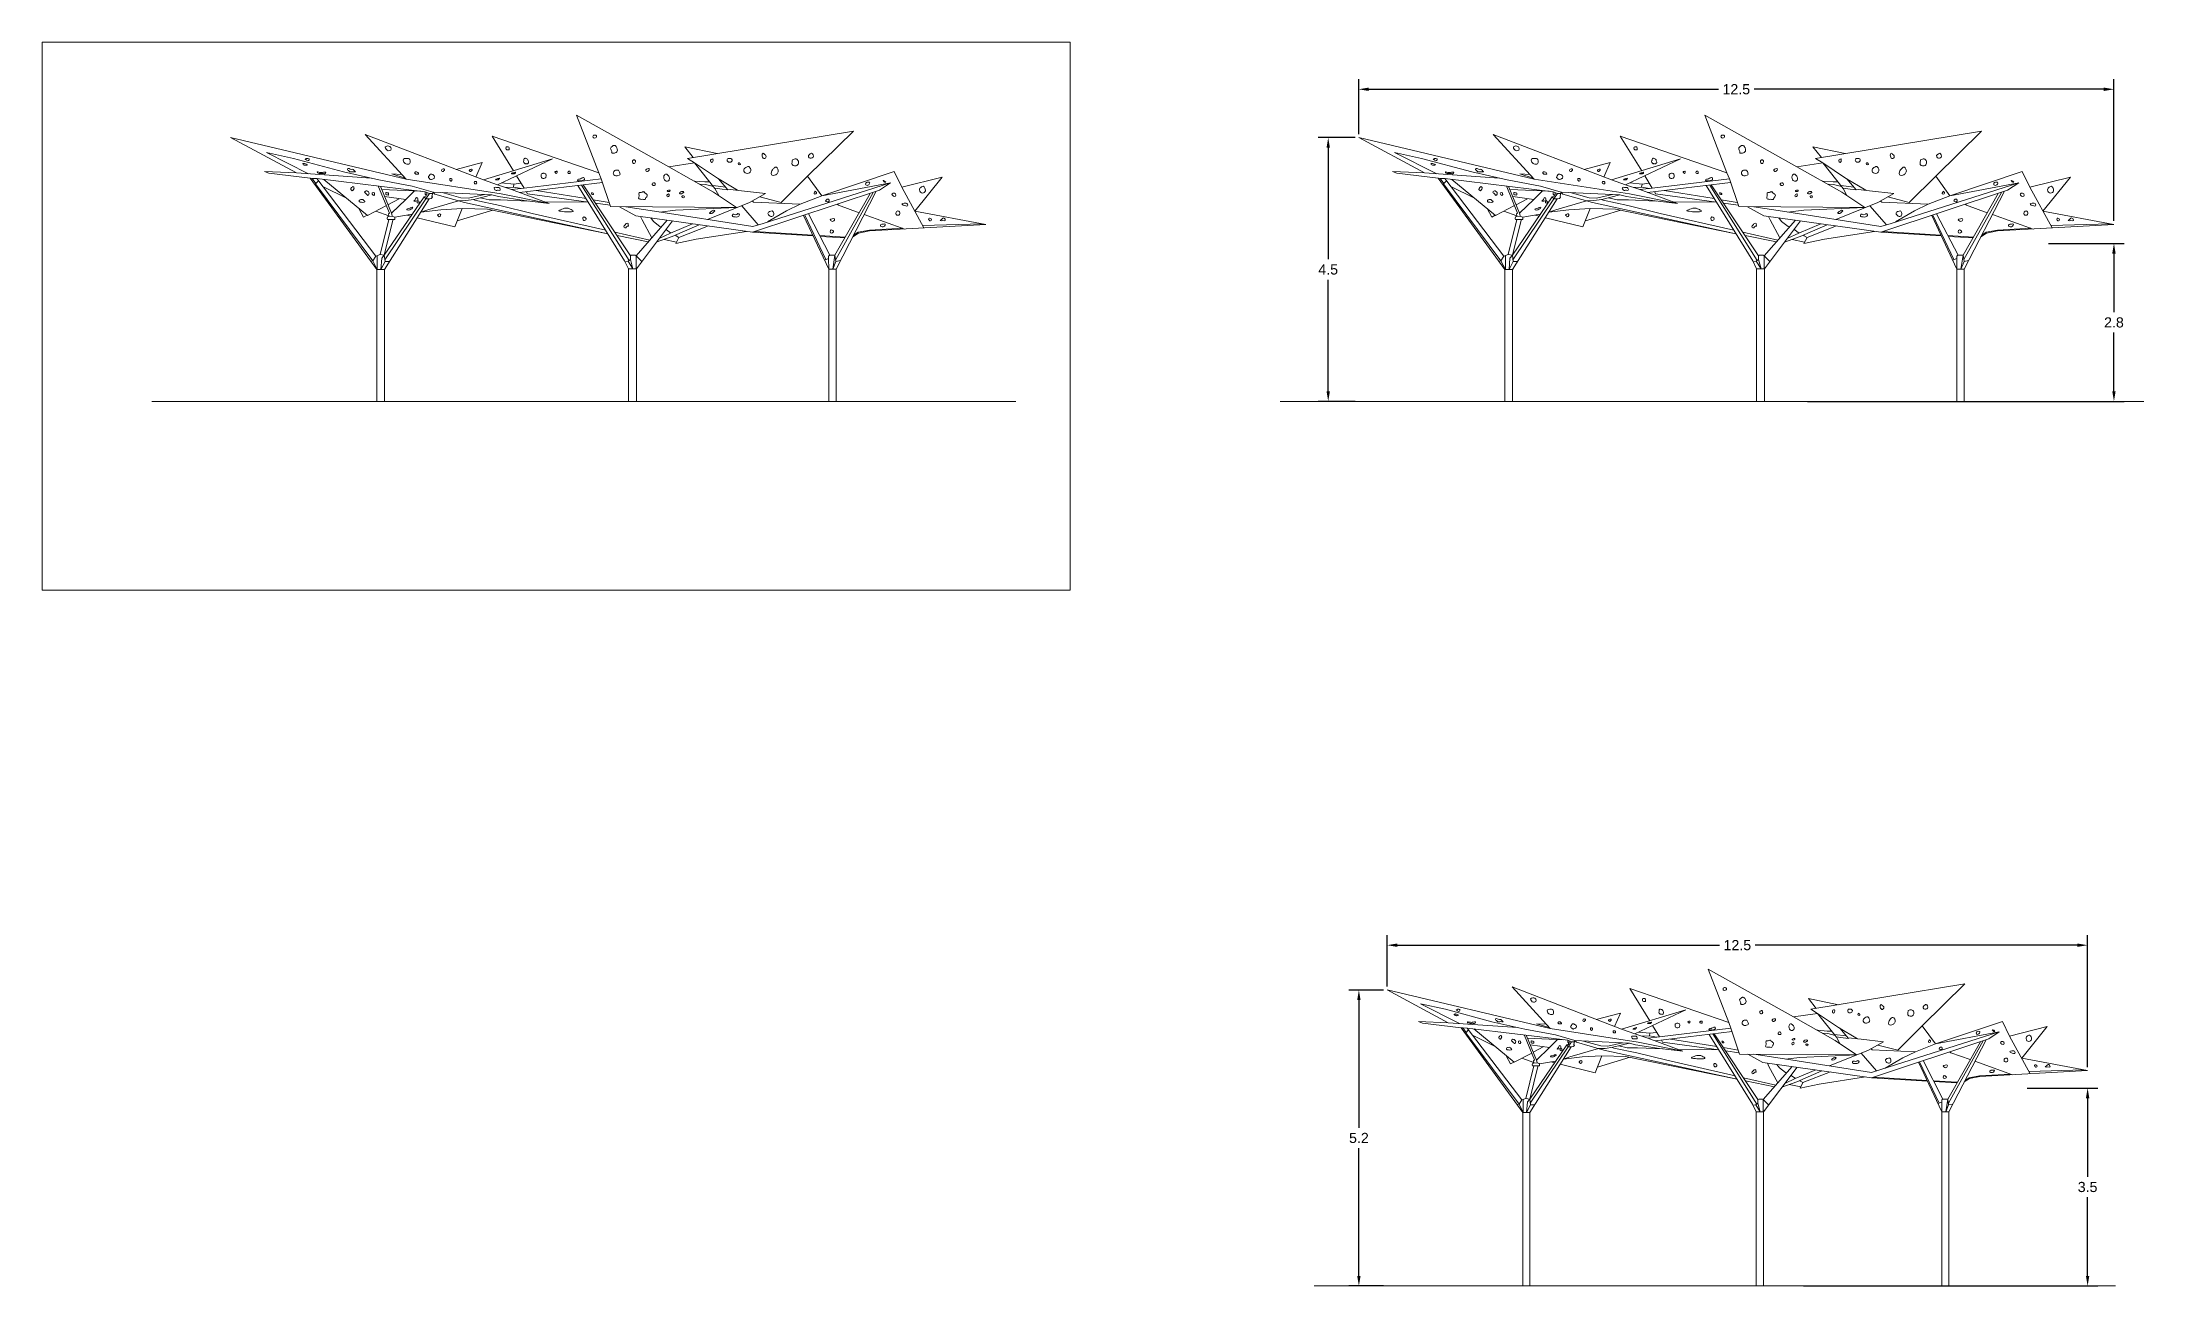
# Model space of a CAD drawing. Header units: metres. Extents: x -438 to -108, y 54494 to 54569.
# Drawn here: x -229.37 to -192.1, y 54493.56 to 54515.63 of the extents above; entities that cross this region are included whole.
import ezdxf

# ---------------------------------------------------------------- set-up
doc = ezdxf.new("R2010")
doc.units = ezdxf.units.M
doc.header["$MEASUREMENT"] = 0
doc.layers.add('text2', color=240, linetype='Continuous', lineweight=9)
doc.styles.get("Standard").update_dxf_attribs({"font": 'arial.ttf'})
doc.dimstyles.get("Standard").update_dxf_attribs({"dimtxt": 0.18, "dimasz": 0.18, "dimexe": 0.18, "dimexo": 0.0625, "dimgap": 0.09, "dimtad": 0, "dimtih": 1, "dimtoh": 1, "dimdec": 4, "dimzin": 0, "dimdsep": 46, "dimtxsty": 'Standard', "dimcen": 0.09, "dimadec": 0, "dimazin": 0, "dimtfac": 1, "dimtdec": 4, "dimtofl": 0, "dimtmove": 0, "dimatfit": 3, "dimfxl": 1, "dimtolj": 1, "dimtzin": 0, "dimarcsym": 0})
picture_1 = doc.add_image_def('image5.jpeg', size_in_pixel=(1717, 916))

msp = doc.modelspace()

# ---------------------------------------------------------------- blocks, each defined once
blk = doc.blocks.new('*D52')
at = {"layer": 'Defpoints', "color": 0, "transparency": 16777216}
for p in [(-192.633, 54514.788), (-206.023, 54513.931), (-192.633, 54512.389)]:
    blk.add_point(p, dxfattribs=at)
at = {"layer": 'text2', "color": 0, "lineweight": -2, "transparency": 16777216}
for p, q in [((-206.023, 54513.993), (-206.023, 54514.968)), ((-192.633, 54512.452), (-192.633, 54514.968)), ((-205.843, 54514.788), (-199.644, 54514.788)), ((-192.813, 54514.788), (-199.012, 54514.788))]:
    blk.add_line(p, q, dxfattribs=at)
at = {"layer": 'text2', "color": 0, "transparency": 16777216}
for points in [[(-205.843, 54514.818), (-205.843, 54514.758), (-206.023, 54514.788)], [(-192.813, 54514.818), (-192.813, 54514.758), (-192.633, 54514.788)]]:
    blk.add_solid(points, dxfattribs=at)
at = {"layer": 'text2', "color": 0, "transparency": 16777216, "insert": (-199.328, 54514.788), "char_height": 0.18, "attachment_point": 5}
blk.add_mtext('\\A1;12.5', dxfattribs=at)
blk = doc.blocks.new('*D53')
at = {"layer": 'Defpoints', "color": 0, "transparency": 16777216}
for p in [(-206.023, 54513.931), (-206.563, 54509.251), (-206.023, 54509.251)]:
    blk.add_point(p, dxfattribs=at)
at = {"layer": 'text2', "color": 0, "lineweight": -2, "transparency": 16777216}
for p, q in [((-206.085, 54513.931), (-206.743, 54513.931)), ((-206.563, 54513.751), (-206.563, 54511.772)), ((-206.563, 54509.431), (-206.563, 54511.409)), ((-206.085, 54509.251), (-206.743, 54509.251))]:
    blk.add_line(p, q, dxfattribs=at)
at = {"layer": 'text2', "color": 0, "transparency": 16777216}
for points in [[(-206.593, 54513.751), (-206.533, 54513.751), (-206.563, 54513.931)], [(-206.593, 54509.431), (-206.533, 54509.431), (-206.563, 54509.251)]]:
    blk.add_solid(points, dxfattribs=at)
at = {"layer": 'text2', "color": 0, "transparency": 16777216, "insert": (-206.563, 54511.591), "char_height": 0.18, "attachment_point": 5}
blk.add_mtext('\\A1;4.5', dxfattribs=at)
blk = doc.blocks.new('*D54')
at = {"layer": 'Defpoints', "color": 0, "transparency": 16777216}
for p in [(-193.858, 54512.054), (-198.13, 54509.251), (-192.633, 54509.251)]:
    blk.add_point(p, dxfattribs=at)
at = {"layer": 'text2', "color": 0, "lineweight": -2, "transparency": 16777216}
for p, q in [((-193.795, 54512.054), (-192.453, 54512.054)), ((-192.633, 54511.874), (-192.633, 54510.834)), ((-192.633, 54509.431), (-192.633, 54510.471)), ((-198.067, 54509.251), (-192.453, 54509.251))]:
    blk.add_line(p, q, dxfattribs=at)
at = {"layer": 'text2', "color": 0, "transparency": 16777216}
for points in [[(-192.663, 54511.874), (-192.603, 54511.874), (-192.633, 54512.054)], [(-192.663, 54509.431), (-192.603, 54509.431), (-192.633, 54509.251)]]:
    blk.add_solid(points, dxfattribs=at)
at = {"layer": 'text2', "color": 0, "transparency": 16777216, "insert": (-192.633, 54510.652), "char_height": 0.18, "attachment_point": 5}
blk.add_mtext('\\A1;2.8', dxfattribs=at)
blk = doc.blocks.new('*D55')
at = {"layer": 'Defpoints', "color": 0, "transparency": 16777216}
for p in [(-193.1, 54499.606), (-205.518, 54498.811), (-193.1, 54497.382)]:
    blk.add_point(p, dxfattribs=at)
at = {"layer": 'text2', "color": 0, "lineweight": -2, "transparency": 16777216}
for p, q in [((-205.518, 54498.874), (-205.518, 54499.786)), ((-205.338, 54499.606), (-199.625, 54499.606)), ((-193.28, 54499.606), (-198.993, 54499.606)), ((-193.1, 54497.444), (-193.1, 54499.786))]:
    blk.add_line(p, q, dxfattribs=at)
at = {"layer": 'text2', "color": 0, "transparency": 16777216}
for points in [[(-205.338, 54499.636), (-205.338, 54499.576), (-205.518, 54499.606)], [(-193.28, 54499.636), (-193.28, 54499.576), (-193.1, 54499.606)]]:
    blk.add_solid(points, dxfattribs=at)
at = {"layer": 'text2', "color": 0, "transparency": 16777216, "insert": (-199.309, 54499.606), "char_height": 0.18, "attachment_point": 5}
blk.add_mtext('\\A1;12.5', dxfattribs=at)
blk = doc.blocks.new('*D56')
at = {"layer": 'Defpoints', "color": 0, "transparency": 16777216}
for p in [(-205.518, 54498.811), (-206.019, 54493.561), (-205.518, 54493.561)]:
    blk.add_point(p, dxfattribs=at)
at = {"layer": 'text2', "color": 0, "lineweight": -2, "transparency": 16777216}
for p, q in [((-205.58, 54498.811), (-206.199, 54498.811)), ((-206.019, 54498.631), (-206.019, 54496.368)), ((-206.019, 54493.741), (-206.019, 54496.004)), ((-205.58, 54493.561), (-206.199, 54493.561))]:
    blk.add_line(p, q, dxfattribs=at)
at = {"layer": 'text2', "color": 0, "transparency": 16777216}
for points in [[(-206.049, 54498.631), (-205.989, 54498.631), (-206.019, 54498.811)], [(-206.049, 54493.741), (-205.989, 54493.741), (-206.019, 54493.561)]]:
    blk.add_solid(points, dxfattribs=at)
at = {"layer": 'text2', "color": 0, "transparency": 16777216, "insert": (-206.019, 54496.186), "char_height": 0.18, "attachment_point": 5}
blk.add_mtext('\\A1;5.2', dxfattribs=at)
blk = doc.blocks.new('*D57')
at = {"layer": 'Defpoints', "color": 0, "transparency": 16777216}
for p in [(-194.235, 54497.071), (-198.197, 54493.561), (-193.1, 54493.561)]:
    blk.add_point(p, dxfattribs=at)
at = {"layer": 'text2', "color": 0, "lineweight": -2, "transparency": 16777216}
for p, q in [((-194.173, 54497.071), (-192.92, 54497.071)), ((-193.1, 54496.891), (-193.1, 54495.498)), ((-193.1, 54493.741), (-193.1, 54495.134)), ((-198.135, 54493.561), (-192.92, 54493.561))]:
    blk.add_line(p, q, dxfattribs=at)
at = {"layer": 'text2', "color": 0, "transparency": 16777216}
for points in [[(-193.13, 54496.891), (-193.07, 54496.891), (-193.1, 54497.071)], [(-193.13, 54493.741), (-193.07, 54493.741), (-193.1, 54493.561)]]:
    blk.add_solid(points, dxfattribs=at)
at = {"layer": 'text2', "color": 0, "transparency": 16777216, "insert": (-193.1, 54495.316), "char_height": 0.18, "attachment_point": 5}
blk.add_mtext('\\A1;3.5', dxfattribs=at)

# ---------------------------------------------------------------- dimensions: what is measured, and where the dimension line sits
at = {"layer": 'text2'}
for base, p1, p2, picture, middle in [((-192.63294, 54514.78785), (-206.02258, 54513.93084), (-192.63294, 54512.38917), '*D52', (-199.32776, 54514.78785)), ((-193.09968, 54499.60622), (-205.51763, 54498.81141), (-193.09968, 54497.38161), '*D55', (-199.30865, 54499.60622))]:
    dim = msp.add_linear_dim(base=base, p1=p1, p2=p2, text='12.5', dimstyle='Standard', dxfattribs=at)
    dim.commit()
    dim.dimension.update_dxf_attribs({"geometry": picture, "text_midpoint": middle, "dimtype": 160})
for base, p1, p2, text, picture, middle in [((-206.56348, 54509.25096), (-206.02258, 54513.93084), (-206.02258, 54509.25096), '4.5', '*D53', (-206.56348, 54511.5909)), ((-192.63294, 54509.25096), (-193.85762, 54512.05389), (-198.12964, 54509.25096), '2.8', '*D54', (-192.63294, 54510.65243)), ((-206.01929, 54493.56114), (-205.51763, 54498.81141), (-205.51763, 54493.56114), '5.2', '*D56', (-206.01929, 54496.18627)), ((-193.09968, 54493.56114), (-194.23548, 54497.07067), (-198.19748, 54493.56114), '3.5', '*D57', (-193.09968, 54495.3159))]:
    dim = msp.add_linear_dim(base=base, p1=p1, p2=p2, angle=90, text=text, dimstyle='Standard', dxfattribs=at)
    dim.commit()
    dim.dimension.update_dxf_attribs({"geometry": picture, "text_midpoint": middle})

# ---------------------------------------------------------------- linework, layer by layer
at = {"layer": 'text2'}
for points in [[(-221.00478, 54513.34254), (-221.38498, 54513.95617), (-219.49387, 54513.30825), (-219.88719, 54514.32628), (-218.25262, 54513.41459), (-217.79659, 54513.48154), (-217.92196, 54513.56145), (-214.97913, 54514.04557), (-215.79361, 54513.24655), (-215.54191, 54512.89948), (-214.25897, 54513.32874), (-214.12465, 54513.04882), (-213.40451, 54513.23154), (-213.89257, 54512.62514), (-212.63294, 54512.38917), (-214.69504, 54512.2745), (-214.88976, 54512.23674), (-214.99083, 54512.1726)], [(-201.00478, 54513.34254), (-201.38498, 54513.95617), (-199.49387, 54513.30825), (-199.88719, 54514.32628), (-198.25262, 54513.41459), (-197.79659, 54513.48154), (-197.92196, 54513.56145), (-194.97913, 54514.04557), (-195.79361, 54513.24655), (-195.54191, 54512.89948), (-194.25897, 54513.32874), (-194.12465, 54513.04882), (-193.40451, 54513.23154), (-193.89257, 54512.62514), (-192.63294, 54512.38917), (-194.69504, 54512.2745), (-194.88976, 54512.23674), (-194.99083, 54512.1726)], [(-224.85622, 54513.30461), (-226.02258, 54513.93084), (-222.91013, 54513.19161), (-223.63626, 54513.98876), (-221.54137, 54513.17911), (-220.31581, 54513.55237), (-221.29086, 54513.0921), (-221.04015, 54513.00834), (-220.81928, 54513.03525), (-220.95098, 54513.25254)], [(-217.82037, 54513.57817), (-217.96899, 54513.76816), (-217.39662, 54513.64788)], [(-204.85622, 54513.30461), (-206.02258, 54513.93084), (-202.91013, 54513.19161), (-203.63626, 54513.98876), (-201.54137, 54513.17911), (-200.31581, 54513.55237), (-201.29086, 54513.0921), (-201.04015, 54513.00834), (-200.81928, 54513.03525), (-200.95098, 54513.25254)], [(-197.82037, 54513.57817), (-197.96899, 54513.76816), (-197.39662, 54513.64788)], [(-224.85622, 54513.30461), (-225.42259, 54513.32831), (-225.34708, 54513.29907), (-224.61091, 54513.20948), (-223.43237, 54511.59082), (-223.43237, 54509.25096), (-223.29516, 54509.25096)], [(-224.64024, 54513.28947), (-225.38823, 54513.66588), (-224.90779, 54513.56156), (-224.01942, 54513.3237), (-223.39304, 54513.18041), (-222.80182, 54513.07037), (-222.43414, 54512.9623)], [(-224.85622, 54513.30461), (-223.52937, 54513.2116)], [(-221.67684, 54513.23147), (-221.56277, 54513.49028), (-222.0245, 54513.36584)], [(-220.81928, 54513.03525), (-219.45161, 54513.19888), (-219.28579, 54512.70625), (-217.0508, 54512.6909), (-217.45966, 54512.96558), (-218.25262, 54513.41459)], [(-219.49387, 54513.30825), (-219.45161, 54513.19888)], [(-217.79659, 54513.48154), (-217.39291, 54513.21202), (-217.03387, 54512.99575)], [(-217.79659, 54513.48154), (-217.43613, 54513.02994), (-217.36844, 54512.9043)], [(-204.85622, 54513.30461), (-205.42259, 54513.32831), (-205.34708, 54513.29907), (-204.61091, 54513.20948), (-203.43237, 54511.59082), (-203.43237, 54509.25096), (-203.29516, 54509.25096)], [(-204.64024, 54513.28947), (-205.38823, 54513.66588), (-204.90779, 54513.56156), (-204.01942, 54513.3237), (-203.39304, 54513.18041), (-202.80182, 54513.07037), (-202.43414, 54512.9623)], [(-204.85622, 54513.30461), (-203.52937, 54513.2116)], [(-201.67684, 54513.23147), (-201.56277, 54513.49028), (-202.0245, 54513.36584)], [(-200.81928, 54513.03525), (-199.45161, 54513.19888), (-199.28579, 54512.70625), (-197.0508, 54512.6909), (-197.45966, 54512.96558), (-198.25262, 54513.41459)], [(-199.49387, 54513.30825), (-199.45161, 54513.19888)], [(-197.79659, 54513.48154), (-197.39291, 54513.21202), (-197.03387, 54512.99575)], [(-197.79659, 54513.48154), (-197.43613, 54513.02994), (-197.36844, 54512.9043)], [(-224.61091, 54513.20948), (-224.57667, 54513.204), (-224.49354, 54513.20288)], [(-224.51399, 54513.11755), (-224.57667, 54513.204)], [(-224.51881, 54513.11273), (-224.53678, 54513.10767)], [(-223.50089, 54511.74713), (-224.51881, 54513.11273), (-224.4655, 54513.16604)], [(-223.21889, 54512.47786), (-223.36987, 54511.85715), (-223.4474, 54511.82841), (-224.49354, 54513.20288)], [(-224.49354, 54513.20288), (-222.57239, 54512.96902)], [(-224.38856, 54513.06495), (-223.9679, 54512.85638)], [(-224.36902, 54513.18772), (-223.59483, 54512.54819), (-223.26031, 54512.72559)], [(-223.40068, 54513.06984), (-223.39819, 54513.0604), (-223.20563, 54512.59284), (-223.22267, 54512.5758), (-223.21652, 54512.54266)], [(-223.17049, 54512.59003), (-223.36135, 54513.05103), (-223.36446, 54513.06543)], [(-223.34507, 54513.01172), (-222.6474, 54512.97815)], [(-222.57239, 54512.96902), (-222.57239, 54512.92995), (-222.55278, 54512.91033), (-222.56092, 54512.89061), (-222.58973, 54512.8794), (-223.29845, 54511.8441), (-223.14491, 54512.46492)], [(-223.29516, 54509.25096), (-223.29516, 54511.59082), (-222.50252, 54512.84214), (-222.46451, 54512.85246), (-222.44488, 54512.87209), (-222.45305, 54512.89055), (-222.43866, 54512.94515)], [(-223.29188, 54512.88322), (-222.91704, 54512.83138), (-222.76464, 54512.98379)], [(-222.98996, 54513.27924), (-223.16582, 54513.28651), (-222.92781, 54513.21102)], [(-222.91013, 54513.19161), (-221.22334, 54512.93389), (-220.37357, 54512.76366), (-221.04015, 54513.00834)], [(-222.49886, 54512.93706), (-222.57239, 54512.96902)], [(-222.56189, 54512.84335), (-222.49886, 54512.93706), (-222.44079, 54512.93706)], [(-222.55278, 54512.91033), (-222.54067, 54512.92244), (-222.54067, 54512.95523)], [(-222.43866, 54512.94515), (-222.43414, 54512.9623)], [(-222.43414, 54512.9623), (-221.39334, 54512.91594), (-221.27568, 54512.88469), (-220.81516, 54512.81323), (-220.37357, 54512.76366)], [(-222.43414, 54512.9623), (-222.40197, 54512.93014), (-221.87802, 54512.779), (-219.33393, 54512.22591)], [(-222.27149, 54512.95505), (-221.93871, 54512.86114)], [(-221.54137, 54513.17911), (-221.29086, 54513.0921)], [(-220.87109, 54513.12074), (-220.99978, 54513.103), (-221.21732, 54513.12682)], [(-221.1485, 54513.04454), (-221.00826, 54513.05407), (-220.86651, 54513.02949)], [(-220.99978, 54513.103), (-221.00826, 54513.05407)], [(-220.90189, 54512.95759), (-219.42968, 54513.13373)], [(-220.78098, 54512.97205), (-220.75844, 54512.93486), (-219.68004, 54512.7841)], [(-220.60699, 54512.99287), (-219.71978, 54512.8482)], [(-219.86456, 54513.0817), (-219.03695, 54511.74696), (-218.96998, 54511.60263), (-218.96998, 54509.25096), (-218.82901, 54509.25096)], [(-218.95686, 54511.74925), (-219.7991, 54513.08953)], [(-218.83268, 54511.83383), (-218.85091, 54511.84521), (-218.91887, 54511.84521), (-218.93442, 54511.8366), (-219.77083, 54513.09291)], [(-219.12753, 54512.70516), (-218.83889, 54512.54436), (-216.7669, 54512.25255), (-214.52072, 54512.99581), (-214.32199, 54513.12821), (-216.58303, 54512.4097), (-216.76508, 54512.35185), (-218.50989, 54512.62524), (-219.01505, 54512.70439)], [(-217.80462, 54513.16092), (-217.79214, 54513.16092), (-217.6125, 54513.14513), (-217.52808, 54513.14513)], [(-217.70197, 54513.10279), (-217.60213, 54513.09852), (-217.46057, 54513.06055)], [(-217.56527, 54512.47723), (-216.82076, 54512.77693), (-216.53647, 54512.93861), (-216.96498, 54512.98833), (-217.21198, 54513.01494)], [(-217.47562, 54513.07941), (-217.24332, 54513.05128)], [(-217.43929, 54513.0339), (-217.30791, 54513.01839), (-217.20442, 54513.00617)], [(-217.37003, 54513.19824), (-217.20442, 54513.00617)], [(-216.64194, 54512.87863), (-216.26308, 54512.78078), (-215.79361, 54513.24655)], [(-215.77746, 54512.57996), (-215.39768, 54511.8457), (-215.30788, 54511.8457), (-214.68271, 54512.94221)], [(-215.54191, 54512.89948), (-214.32199, 54513.12821)], [(-215.41833, 54509.25096), (-215.28775, 54509.25096), (-215.28775, 54511.59789), (-214.57475, 54512.97793)], [(-215.29515, 54511.76589), (-214.62897, 54512.95999)], [(-214.12465, 54513.04882), (-213.7299, 54512.32817)], [(-204.61091, 54513.20948), (-204.57667, 54513.204), (-204.49354, 54513.20288)], [(-204.51399, 54513.11755), (-204.57667, 54513.204)], [(-204.51881, 54513.11273), (-204.53678, 54513.10767)], [(-203.50089, 54511.74713), (-204.51881, 54513.11273), (-204.4655, 54513.16604)], [(-203.21889, 54512.47786), (-203.36987, 54511.85715), (-203.4474, 54511.82841), (-204.49354, 54513.20288)], [(-204.49354, 54513.20288), (-202.57239, 54512.96902)], [(-204.38856, 54513.06495), (-203.9679, 54512.85638)], [(-204.36902, 54513.18772), (-203.59483, 54512.54819), (-203.26031, 54512.72559)], [(-203.40068, 54513.06984), (-203.39819, 54513.0604), (-203.20563, 54512.59284), (-203.22267, 54512.5758), (-203.21652, 54512.54266)], [(-203.17049, 54512.59003), (-203.36135, 54513.05103), (-203.36446, 54513.06543)], [(-203.34507, 54513.01172), (-202.6474, 54512.97815)], [(-202.57239, 54512.96902), (-202.57239, 54512.92995), (-202.55278, 54512.91033), (-202.56092, 54512.89061), (-202.58973, 54512.8794), (-203.29845, 54511.8441), (-203.14491, 54512.46492)], [(-203.29516, 54509.25096), (-203.29516, 54511.59082), (-202.50252, 54512.84214), (-202.46451, 54512.85246), (-202.44488, 54512.87209), (-202.45305, 54512.89055), (-202.43866, 54512.94515)], [(-203.29188, 54512.88322), (-202.91704, 54512.83138), (-202.76464, 54512.98379)], [(-202.98996, 54513.27924), (-203.16582, 54513.28651), (-202.92781, 54513.21102)], [(-202.91013, 54513.19161), (-201.22334, 54512.93389), (-200.37357, 54512.76366), (-201.04015, 54513.00834)], [(-202.49886, 54512.93706), (-202.57239, 54512.96902)], [(-202.56189, 54512.84335), (-202.49886, 54512.93706), (-202.44079, 54512.93706)], [(-202.55278, 54512.91033), (-202.54067, 54512.92244), (-202.54067, 54512.95523)], [(-202.43866, 54512.94515), (-202.43414, 54512.9623)], [(-202.43414, 54512.9623), (-201.39334, 54512.91594), (-201.27568, 54512.88469), (-200.81516, 54512.81323), (-200.37357, 54512.76366)], [(-202.43414, 54512.9623), (-202.40197, 54512.93014), (-201.87802, 54512.779), (-199.33393, 54512.22591)], [(-202.27149, 54512.95505), (-201.93871, 54512.86114)], [(-201.54137, 54513.17911), (-201.29086, 54513.0921)], [(-200.87109, 54513.12074), (-200.99978, 54513.103), (-201.21732, 54513.12682)], [(-201.1485, 54513.04454), (-201.00826, 54513.05407), (-200.86651, 54513.02949)], [(-200.99978, 54513.103), (-201.00826, 54513.05407)], [(-200.90189, 54512.95759), (-199.42968, 54513.13373)], [(-200.78098, 54512.97205), (-200.75844, 54512.93486), (-199.68004, 54512.7841)], [(-200.60699, 54512.99287), (-199.71978, 54512.8482)], [(-199.86456, 54513.0817), (-199.03695, 54511.74696), (-198.96998, 54511.60263), (-198.96998, 54509.25096), (-198.82901, 54509.25096)], [(-198.95686, 54511.74925), (-199.7991, 54513.08953)], [(-198.83268, 54511.83383), (-198.85091, 54511.84521), (-198.91887, 54511.84521), (-198.93442, 54511.8366), (-199.77083, 54513.09291)], [(-199.12753, 54512.70516), (-198.83889, 54512.54436), (-196.7669, 54512.25255), (-194.52072, 54512.99581), (-194.32199, 54513.12821), (-196.58303, 54512.4097), (-196.76508, 54512.35185), (-198.50989, 54512.62524), (-199.01505, 54512.70439)], [(-197.80462, 54513.16092), (-197.79214, 54513.16092), (-197.6125, 54513.14513), (-197.52808, 54513.14513)], [(-197.70197, 54513.10279), (-197.60213, 54513.09852), (-197.46057, 54513.06055)], [(-197.56527, 54512.47723), (-196.82076, 54512.77693), (-196.53647, 54512.93861), (-196.96498, 54512.98833), (-197.21198, 54513.01494)], [(-197.47562, 54513.07941), (-197.24332, 54513.05128)], [(-197.43929, 54513.0339), (-197.30791, 54513.01839), (-197.20442, 54513.00617)], [(-197.37003, 54513.19824), (-197.20442, 54513.00617)], [(-196.64194, 54512.87863), (-196.26308, 54512.78078), (-195.79361, 54513.24655)], [(-195.77746, 54512.57996), (-195.39768, 54511.8457), (-195.30788, 54511.8457), (-194.68271, 54512.94221)], [(-195.54191, 54512.89948), (-194.32199, 54513.12821)], [(-195.41833, 54509.25096), (-195.28775, 54509.25096), (-195.28775, 54511.59789), (-194.57475, 54512.97793)], [(-195.29515, 54511.76589), (-194.62897, 54512.95999)], [(-194.12465, 54513.04882), (-193.7299, 54512.32817)], [(-223.6011, 54512.55338), (-223.66385, 54512.51694), (-223.74738, 54512.67421)], [(-223.44706, 54512.62656), (-223.21652, 54512.54266), (-223.21959, 54512.53389), (-223.24121, 54512.5282), (-223.24955, 54512.49789), (-223.24159, 54512.47932), (-223.21889, 54512.47786)], [(-223.28755, 54511.76445), (-222.56189, 54512.84335), (-222.50252, 54512.84214)], [(-223.23268, 54512.74024), (-223.03108, 54512.84716)], [(-222.91704, 54512.83138), (-223.17049, 54512.59003)], [(-223.11072, 54512.51771), (-223.11742, 54512.5218), (-223.15727, 54512.53628), (-223.1636, 54512.57022), (-223.17049, 54512.59003)], [(-223.11072, 54512.51771), (-222.80337, 54512.57068)], [(-222.71294, 54512.50996), (-222.04852, 54512.34553), (-221.91879, 54512.67059), (-221.46836, 54512.66194), (-219.33393, 54512.22591)], [(-222.65167, 54512.60669), (-222.52789, 54512.64974), (-221.98175, 54512.80892)], [(-221.91879, 54512.67059), (-222.29459, 54512.64948), (-222.65167, 54512.60669)], [(-222.56189, 54512.84335), (-222.58973, 54512.8794)], [(-222.00386, 54512.45745), (-221.37515, 54512.64289)], [(-221.98175, 54512.80892), (-221.85277, 54512.81291), (-221.71072, 54512.8354), (-221.39334, 54512.91594)], [(-221.93871, 54512.86114), (-221.8048, 54512.85643), (-221.52367, 54512.92175)], [(-221.72381, 54512.83332), (-221.69037, 54512.81814), (-221.25145, 54512.72688), (-220.6767, 54512.58693), (-219.37289, 54512.28875)], [(-220.74912, 54512.80582), (-221.2369, 54512.82683), (-221.43765, 54512.82683), (-221.5956, 54512.86461)], [(-219.68004, 54512.7841), (-220.45377, 54512.7931)], [(-219.59428, 54512.82773), (-219.31114, 54512.78156)], [(-219.55345, 54512.7664), (-219.29382, 54512.73011)], [(-217.0508, 54512.6909), (-218.13244, 54512.6411), (-218.41278, 54512.61002)], [(-216.95883, 54512.72135), (-216.66709, 54512.38299)], [(-216.7697, 54512.80596), (-216.7507, 54512.78696), (-215.92824, 54512.74939)], [(-215.54191, 54512.89948), (-215.92471, 54512.75111), (-216.16623, 54512.63369), (-216.50466, 54512.43461)], [(-215.47256, 54511.7659), (-215.84488, 54512.55764)], [(-215.27144, 54512.7474), (-215.24607, 54512.73032), (-214.87841, 54512.59897)], [(-214.78735, 54512.56644), (-214.06784, 54512.30938)], [(-203.6011, 54512.55338), (-203.66385, 54512.51694), (-203.74738, 54512.67421)], [(-203.44706, 54512.62656), (-203.21652, 54512.54266), (-203.21959, 54512.53389), (-203.24121, 54512.5282), (-203.24955, 54512.49789), (-203.24159, 54512.47932), (-203.21889, 54512.47786)], [(-203.28755, 54511.76445), (-202.56189, 54512.84335), (-202.50252, 54512.84214)], [(-203.23268, 54512.74024), (-203.03108, 54512.84716)], [(-202.91704, 54512.83138), (-203.17049, 54512.59003)], [(-203.11072, 54512.51771), (-203.11742, 54512.5218), (-203.15727, 54512.53628), (-203.1636, 54512.57022), (-203.17049, 54512.59003)], [(-203.11072, 54512.51771), (-202.80337, 54512.57068)], [(-202.71294, 54512.50996), (-202.04852, 54512.34553), (-201.91879, 54512.67059), (-201.46836, 54512.66194), (-199.33393, 54512.22591)], [(-202.65167, 54512.60669), (-202.52789, 54512.64974), (-201.98175, 54512.80892)], [(-201.91879, 54512.67059), (-202.29459, 54512.64948), (-202.65167, 54512.60669)], [(-202.56189, 54512.84335), (-202.58973, 54512.8794)], [(-202.00386, 54512.45745), (-201.37515, 54512.64289)], [(-201.98175, 54512.80892), (-201.85277, 54512.81291), (-201.71072, 54512.8354), (-201.39334, 54512.91594)], [(-201.93871, 54512.86114), (-201.8048, 54512.85643), (-201.52367, 54512.92175)], [(-201.72381, 54512.83332), (-201.69037, 54512.81814), (-201.25145, 54512.72688), (-200.6767, 54512.58693), (-199.37289, 54512.28875)], [(-200.74912, 54512.80582), (-201.2369, 54512.82683), (-201.43765, 54512.82683), (-201.5956, 54512.86461)], [(-199.68004, 54512.7841), (-200.45377, 54512.7931)], [(-199.59428, 54512.82773), (-199.31114, 54512.78156)], [(-199.55345, 54512.7664), (-199.29382, 54512.73011)], [(-197.0508, 54512.6909), (-198.13244, 54512.6411), (-198.41278, 54512.61002)], [(-196.95883, 54512.72135), (-196.66709, 54512.38299)], [(-196.7697, 54512.80596), (-196.7507, 54512.78696), (-195.92824, 54512.74939)], [(-195.54191, 54512.89948), (-195.92471, 54512.75111), (-196.16623, 54512.63369), (-196.50466, 54512.43461)], [(-195.47256, 54511.7659), (-195.84488, 54512.55764)], [(-195.27144, 54512.7474), (-195.24607, 54512.73032), (-194.87841, 54512.59897)], [(-194.78735, 54512.56644), (-194.06784, 54512.30938)], [(-223.21959, 54512.53389), (-223.15727, 54512.53628)], [(-223.21889, 54512.47786), (-223.14152, 54512.4792)], [(-223.14491, 54512.46492), (-223.14152, 54512.4792), (-223.11072, 54512.4792), (-223.11072, 54512.49804), (-223.11072, 54512.51771)], [(-222.8947, 54512.55494), (-222.82603, 54512.53795)], [(-219.21076, 54512.25167), (-218.59127, 54512.10999)], [(-219.17152, 54512.19274), (-218.61781, 54512.07962)], [(-218.83268, 54511.83383), (-218.28012, 54512.46592)], [(-218.82901, 54511.60275), (-218.18705, 54512.45284)], [(-218.75512, 54512.53256), (-218.72856, 54512.46963), (-218.55436, 54512.15221)], [(-218.57394, 54512.50705), (-218.52569, 54512.44031), (-218.41089, 54512.35554), (-218.38749, 54512.34309)], [(-218.47521, 54512.07458), (-218.19327, 54512.17413), (-217.71426, 54512.38597)], [(-218.42372, 54512.14216), (-218.22133, 54512.23707), (-217.83068, 54512.40237)], [(-218.30436, 54512.29885), (-218.29182, 54512.29218), (-218.22417, 54512.24425), (-218.21562, 54512.23948)], [(-218.14036, 54512.19753), (-218.12268, 54512.18768), (-218.07412, 54512.1606), (-218.12964, 54512.05389), (-217.76705, 54512.12752), (-216.87681, 54512.26803)], [(-218.07412, 54512.1606), (-217.55018, 54512.36286)], [(-216.7669, 54512.25255), (-215.69393, 54512.18676)], [(-216.72773, 54512.26551), (-215.70133, 54512.20258)], [(-215.41833, 54509.25096), (-215.41833, 54511.59789), (-215.86447, 54512.55116)], [(-215.57837, 54512.19504), (-215.12457, 54512.16722)], [(-214.97687, 54512.19962), (-214.89552, 54512.25124), (-214.69693, 54512.28975), (-214.10503, 54512.32266)], [(-213.75237, 54512.36919), (-212.70252, 54512.40221)], [(-203.21959, 54512.53389), (-203.15727, 54512.53628)], [(-203.21889, 54512.47786), (-203.14152, 54512.4792)], [(-203.14491, 54512.46492), (-203.14152, 54512.4792), (-203.11072, 54512.4792), (-203.11072, 54512.49804), (-203.11072, 54512.51771)], [(-202.8947, 54512.55494), (-202.82603, 54512.53795)], [(-199.21076, 54512.25167), (-198.59127, 54512.10999)], [(-199.17152, 54512.19274), (-198.61781, 54512.07962)], [(-198.83268, 54511.83383), (-198.28012, 54512.46592)], [(-198.82901, 54511.60275), (-198.18705, 54512.45284)], [(-198.75512, 54512.53256), (-198.72856, 54512.46963), (-198.55436, 54512.15221)], [(-198.57394, 54512.50705), (-198.52569, 54512.44031), (-198.41089, 54512.35554), (-198.38749, 54512.34309)], [(-198.47521, 54512.07458), (-198.19327, 54512.17413), (-197.71426, 54512.38597)], [(-198.42372, 54512.14216), (-198.22133, 54512.23707), (-197.83068, 54512.40237)], [(-198.30436, 54512.29885), (-198.29182, 54512.29218), (-198.22417, 54512.24425), (-198.21562, 54512.23948)], [(-198.14036, 54512.19753), (-198.12268, 54512.18768), (-198.07412, 54512.1606), (-198.12964, 54512.05389), (-197.76705, 54512.12752), (-196.87681, 54512.26803)], [(-198.07412, 54512.1606), (-197.55018, 54512.36286)], [(-196.7669, 54512.25255), (-195.69393, 54512.18676)], [(-196.72773, 54512.26551), (-195.70133, 54512.20258)], [(-195.41833, 54509.25096), (-195.41833, 54511.59789), (-195.86447, 54512.55116)], [(-195.57837, 54512.19504), (-195.12457, 54512.16722)], [(-194.97687, 54512.19962), (-194.89552, 54512.25124), (-194.69693, 54512.28975), (-194.10503, 54512.32266)], [(-193.75237, 54512.36919), (-192.70252, 54512.40221)], [(-223.4474, 54511.82841), (-223.50089, 54511.74713), (-223.5394, 54511.73781)], [(-223.42151, 54511.83801), (-223.42151, 54511.59082), (-223.28676, 54511.59082)], [(-223.36987, 54511.85715), (-223.29845, 54511.8441)], [(-223.29845, 54511.8441), (-223.34095, 54511.78972), (-223.35777, 54511.59082), (-223.28337, 54511.73386)], [(-223.29845, 54511.8441), (-223.28337, 54511.73386), (-223.20455, 54511.73386)], [(-218.93442, 54511.8366), (-218.93442, 54511.79654), (-218.93442, 54511.76644), (-218.97312, 54511.7368), (-219.02833, 54511.72839)], [(-218.83268, 54511.83383), (-218.73117, 54511.73232)], [(-218.83268, 54511.83383), (-218.83268, 54511.60275)], [(-218.11659, 54512.07898), (-218.33611, 54512.1237)], [(-215.57016, 54512.17917), (-215.13303, 54512.15237)], [(-215.49324, 54511.75795), (-215.4198, 54511.7862), (-215.4198, 54511.83041), (-215.39937, 54511.8457)], [(-215.30788, 54511.8457), (-215.345, 54511.59789)], [(-215.30788, 54511.8457), (-215.29029, 54511.73544), (-215.21008, 54511.74824)], [(-203.4474, 54511.82841), (-203.50089, 54511.74713), (-203.5394, 54511.73781)], [(-203.42151, 54511.83801), (-203.42151, 54511.59082), (-203.28676, 54511.59082)], [(-203.36987, 54511.85715), (-203.29845, 54511.8441)], [(-203.29845, 54511.8441), (-203.34095, 54511.78972), (-203.35777, 54511.59082), (-203.28337, 54511.73386)], [(-203.29845, 54511.8441), (-203.28337, 54511.73386), (-203.20455, 54511.73386)], [(-198.93442, 54511.8366), (-198.93442, 54511.79654), (-198.93442, 54511.76644), (-198.97312, 54511.7368), (-199.02833, 54511.72839)], [(-198.83268, 54511.83383), (-198.73117, 54511.73232)], [(-198.83268, 54511.83383), (-198.83268, 54511.60275)], [(-198.11659, 54512.07898), (-198.33611, 54512.1237)], [(-195.57016, 54512.17917), (-195.13303, 54512.15237)], [(-195.49324, 54511.75795), (-195.4198, 54511.7862), (-195.4198, 54511.83041), (-195.39937, 54511.8457)], [(-195.30788, 54511.8457), (-195.345, 54511.59789)], [(-195.30788, 54511.8457), (-195.29029, 54511.73544), (-195.21008, 54511.74824)], [(-223.50089, 54511.74713), (-223.42151, 54511.59082), (-223.43237, 54511.59082)], [(-218.97312, 54511.7368), (-218.88968, 54511.60275)], [(-218.97003, 54511.60275), (-218.82901, 54511.60275)], [(-218.93442, 54511.76644), (-218.88968, 54511.60275)], [(-218.82901, 54511.60275), (-218.82901, 54509.25096)], [(-215.4198, 54511.7862), (-215.41833, 54511.59789)], [(-215.41833, 54511.59789), (-215.28775, 54511.59789)], [(-215.29029, 54511.73544), (-215.345, 54511.59789)], [(-203.50089, 54511.74713), (-203.42151, 54511.59082), (-203.43237, 54511.59082)], [(-198.97312, 54511.7368), (-198.88968, 54511.60275)], [(-198.97003, 54511.60275), (-198.82901, 54511.60275)], [(-198.93442, 54511.76644), (-198.88968, 54511.60275)], [(-198.82901, 54511.60275), (-198.82901, 54509.25096)], [(-195.4198, 54511.7862), (-195.41833, 54511.59789)], [(-195.41833, 54511.59789), (-195.28775, 54511.59789)], [(-195.29029, 54511.73544), (-195.345, 54511.59789)], [(-227.41697, 54509.25096), (-212.10081, 54509.25096)], [(-207.41697, 54509.25096), (-192.10081, 54509.25096)], [(-200.86398, 54498.2658), (-201.21658, 54498.8349), (-199.46271, 54498.23399), (-199.82749, 54499.17815), (-198.31154, 54498.33262), (-197.8886, 54498.39471), (-198.00487, 54498.46882), (-195.2756, 54498.91781), (-196.03098, 54498.17677), (-195.79754, 54497.85489), (-194.6077, 54498.253), (-194.48313, 54497.99339), (-193.81525, 54498.16285), (-194.26789, 54497.60045), (-193.09968, 54497.38161), (-195.01213, 54497.27526), (-195.19271, 54497.24024), (-195.28645, 54497.18076)], [(-204.43592, 54498.23062), (-205.51763, 54498.81141), (-202.63105, 54498.12582), (-203.30449, 54498.86512), (-201.36162, 54498.11423), (-200.22501, 54498.4604), (-201.12929, 54498.03353), (-200.89677, 54497.95585), (-200.69194, 54497.98081), (-200.81408, 54498.18233)], [(-204.23561, 54498.21658), (-204.92932, 54498.56567), (-204.48375, 54498.46892), (-203.65985, 54498.24832), (-203.07892, 54498.11543), (-202.5306, 54498.01338), (-202.1896, 54497.91315)], [(-201.48726, 54498.16279), (-201.38147, 54498.40282), (-201.8097, 54498.2874)], [(-197.91065, 54498.48432), (-198.04849, 54498.66053), (-197.51765, 54498.54898)], [(-204.43592, 54498.23062), (-204.96119, 54498.2526), (-204.89116, 54498.22549), (-204.20841, 54498.14239), (-203.1154, 54496.64119), (-203.1154, 54493.56114), (-202.98814, 54493.56114)], [(-204.43592, 54498.23062), (-203.20536, 54498.14436)], [(-204.20841, 54498.14239), (-204.17666, 54498.13731), (-204.09956, 54498.13627)], [(-204.11853, 54498.05713), (-204.17666, 54498.13731)], [(-204.12299, 54498.05267), (-204.13966, 54498.04797)], [(-203.17894, 54496.78617), (-204.12299, 54498.05267), (-204.07355, 54498.1021)], [(-202.91741, 54497.46387), (-203.05743, 54496.8882), (-203.12934, 54496.86155), (-204.09956, 54498.13627)], [(-204.09956, 54498.13627), (-202.31783, 54497.91938)], [(-203.98407, 54498.12221), (-203.26606, 54497.5291), (-202.95582, 54497.69362)], [(-202.70509, 54498.20709), (-202.86819, 54498.21384), (-202.64745, 54498.14382)], [(-202.63105, 54498.12582), (-201.06667, 54497.8868), (-200.27857, 54497.72892), (-200.89677, 54497.95585)], [(-201.36162, 54498.11423), (-201.12929, 54498.03353)], [(-200.73999, 54498.06009), (-200.85934, 54498.04364), (-201.0611, 54498.06573)], [(-200.85934, 54498.04364), (-200.8672, 54497.99826)], [(-200.76855, 54497.90878), (-199.40318, 54498.07214)], [(-200.69194, 54497.98081), (-199.42352, 54498.13257), (-199.26973, 54497.67568), (-197.19693, 54497.66145), (-197.57612, 54497.9162), (-198.31154, 54498.33262)], [(-199.8065, 54498.02388), (-199.03894, 54496.78601), (-198.97683, 54496.65215), (-198.97683, 54493.56114), (-198.8461, 54493.56114)], [(-198.96467, 54496.78813), (-199.74579, 54498.03115)], [(-198.8495, 54496.86657), (-198.86641, 54496.87713), (-198.92944, 54496.87713), (-198.94386, 54496.86914), (-199.71957, 54498.03428)], [(-199.46271, 54498.23399), (-199.42352, 54498.13257)], [(-199.12295, 54497.67468), (-198.85526, 54497.52554), (-196.93364, 54497.2549), (-194.85045, 54497.94423), (-194.66615, 54498.06702), (-196.76311, 54497.40065), (-196.93195, 54497.347), (-198.55013, 54497.60055), (-199.01864, 54497.67396)], [(-197.89605, 54498.09735), (-197.88447, 54498.09735), (-197.71787, 54498.08271), (-197.63957, 54498.08271)], [(-197.8886, 54498.39471), (-197.51421, 54498.14475), (-197.18123, 54497.94417)], [(-197.8886, 54498.39471), (-197.5543, 54497.97588), (-197.49152, 54497.85936)], [(-197.80085, 54498.04345), (-197.70825, 54498.03948), (-197.57696, 54498.00428)], [(-197.49299, 54498.13197), (-197.3394, 54497.95384)], [(-196.81774, 54497.83555), (-196.46637, 54497.74481), (-196.03098, 54498.17677)], [(-195.79754, 54497.85489), (-194.66615, 54498.06702)], [(-204.0022, 54498.00835), (-203.61206, 54497.81491)], [(-203.086, 54498.01289), (-203.0837, 54498.00413), (-202.90511, 54497.5705), (-202.92092, 54497.5547), (-202.91521, 54497.52397)], [(-202.87252, 54497.56789), (-203.04953, 54497.99544), (-203.05241, 54498.0088)], [(-203.03444, 54497.95898), (-202.3874, 54497.92785)], [(-202.31783, 54497.91938), (-202.31783, 54497.88315), (-202.29964, 54497.86495), (-202.30718, 54497.84666), (-202.33391, 54497.83627), (-202.9912, 54496.8761), (-202.8488, 54497.45187)], [(-202.98814, 54493.56114), (-202.98814, 54496.64119), (-202.25303, 54497.80171), (-202.21777, 54497.81128), (-202.19957, 54497.82949), (-202.20714, 54497.84661), (-202.1938, 54497.89724)], [(-202.9851, 54497.83981), (-202.63746, 54497.79174), (-202.49612, 54497.93308)], [(-202.98109, 54496.80223), (-202.30809, 54497.80283), (-202.25303, 54497.80171)], [(-202.9302, 54497.70721), (-202.74323, 54497.80636)], [(-202.63746, 54497.79174), (-202.87252, 54497.56789)], [(-202.39135, 54497.58335), (-202.27655, 54497.62327), (-201.77004, 54497.7709)], [(-202.30809, 54497.80283), (-202.33391, 54497.83627)], [(-202.24963, 54497.88974), (-202.31783, 54497.91938)], [(-202.30809, 54497.80283), (-202.24963, 54497.88974), (-202.19577, 54497.88974)], [(-202.29964, 54497.86495), (-202.28841, 54497.87618), (-202.28841, 54497.90659)], [(-202.1938, 54497.89724), (-202.1896, 54497.91315)], [(-202.1896, 54497.91315), (-201.22433, 54497.87016), (-201.11522, 54497.84117), (-200.68811, 54497.7749), (-200.27857, 54497.72892)], [(-202.1896, 54497.91315), (-202.15978, 54497.88332), (-201.67384, 54497.74315), (-199.31437, 54497.2302)], [(-202.03876, 54497.90643), (-201.73013, 54497.81934)], [(-201.77004, 54497.7709), (-201.65042, 54497.7746), (-201.51869, 54497.79546), (-201.22433, 54497.87016)], [(-201.73013, 54497.81934), (-201.60593, 54497.81497), (-201.34521, 54497.87554)], [(-201.53083, 54497.79354), (-201.49981, 54497.77945), (-201.09274, 54497.69482), (-200.55971, 54497.56502), (-199.35051, 54497.28848)], [(-200.62686, 54497.76803), (-201.07925, 54497.78751), (-201.26543, 54497.78751), (-201.41192, 54497.82255)], [(-200.99727, 54497.98942), (-200.8672, 54497.99826), (-200.73574, 54497.97547)], [(-200.65641, 54497.9222), (-200.63551, 54497.88771), (-199.63537, 54497.74788)], [(-200.49505, 54497.9415), (-199.67223, 54497.80733)], [(-199.63537, 54497.74788), (-200.35295, 54497.75623)], [(-199.55584, 54497.78835), (-199.29324, 54497.74553)], [(-199.51797, 54497.73147), (-199.27718, 54497.69781)], [(-197.19693, 54497.66145), (-198.20007, 54497.61526), (-198.46008, 54497.58644)], [(-197.67406, 54497.46328), (-196.98358, 54497.74123), (-196.71993, 54497.89118), (-197.11734, 54497.93729), (-197.34641, 54497.96197)], [(-197.59092, 54498.02176), (-197.37548, 54497.99568)], [(-197.55723, 54497.97956), (-197.43538, 54497.96517), (-197.3394, 54497.95384)], [(-197.11164, 54497.68968), (-196.84106, 54497.37588)], [(-196.93624, 54497.76816), (-196.91861, 54497.75053), (-196.15584, 54497.71569)], [(-195.79754, 54497.85489), (-196.15256, 54497.71728), (-196.37656, 54497.60839), (-196.69043, 54497.42375)], [(-196.01599, 54497.55855), (-195.66378, 54496.87758), (-195.58049, 54496.87758), (-195.00069, 54497.89452)], [(-195.68293, 54493.56114), (-195.56183, 54493.56114), (-195.56183, 54496.64775), (-194.90057, 54497.92765)], [(-195.56869, 54496.80356), (-194.95085, 54497.91101)], [(-195.5467, 54497.71384), (-195.52317, 54497.698), (-195.18219, 54497.57618)], [(-194.48313, 54497.99339), (-194.11702, 54497.32504)], [(-203.27188, 54497.5339), (-203.33008, 54497.50011), (-203.40754, 54497.64597)], [(-203.12902, 54497.60177), (-202.91521, 54497.52397), (-202.91806, 54497.51583), (-202.93811, 54497.51056), (-202.94585, 54497.48244), (-202.93846, 54497.46522), (-202.91741, 54497.46387)], [(-202.91806, 54497.51583), (-202.86026, 54497.51805)], [(-202.91741, 54497.46387), (-202.84566, 54497.46511)], [(-202.81709, 54497.50083), (-202.8233, 54497.50462), (-202.86026, 54497.51805), (-202.86613, 54497.54952), (-202.87252, 54497.56789)], [(-202.8488, 54497.45187), (-202.84566, 54497.46511), (-202.81709, 54497.46511), (-202.81709, 54497.48258), (-202.81709, 54497.50083)], [(-202.81709, 54497.50083), (-202.53205, 54497.54995)], [(-202.61674, 54497.53535), (-202.55306, 54497.51959)], [(-202.44817, 54497.49364), (-201.83197, 54497.34114), (-201.71166, 54497.64261), (-201.29392, 54497.63458), (-199.31437, 54497.2302)], [(-201.71166, 54497.64261), (-202.06018, 54497.62303), (-202.39135, 54497.58335)], [(-201.79055, 54497.44493), (-201.20746, 54497.61692)], [(-198.8495, 54496.86657), (-198.33704, 54497.4528)], [(-198.8461, 54496.65226), (-198.25072, 54497.44067)], [(-198.77757, 54497.5146), (-198.75294, 54497.45624), (-198.59138, 54497.16185)], [(-198.60954, 54497.49094), (-198.56479, 54497.42905), (-198.45832, 54497.35042), (-198.43662, 54497.33888)], [(-198.51797, 54497.08985), (-198.2565, 54497.18218), (-197.81224, 54497.37864)], [(-198.47022, 54497.15253), (-198.28252, 54497.24055), (-197.92022, 54497.39385)], [(-198.35952, 54497.29785), (-198.34789, 54497.29166), (-198.28515, 54497.24721), (-198.27722, 54497.24279)], [(-198.14599, 54497.16963), (-197.66008, 54497.35721)], [(-195.68293, 54493.56114), (-195.68293, 54496.64775), (-196.09669, 54497.53185)], [(-195.73322, 54496.80358), (-196.07853, 54497.53786)], [(-195.27351, 54497.20582), (-195.19806, 54497.25369), (-195.01388, 54497.28941), (-194.46494, 54497.31993)], [(-195.09774, 54497.54601), (-194.43044, 54497.30761)], [(-194.13786, 54497.36308), (-193.16421, 54497.3937)], [(-199.20014, 54497.25409), (-198.62561, 54497.12269)], [(-199.16376, 54497.19943), (-198.65023, 54497.09453)], [(-198.18537, 54497.09393), (-198.38897, 54497.1354)], [(-198.20742, 54497.20388), (-198.19103, 54497.19474), (-198.14599, 54497.16963), (-198.19748, 54497.07067), (-197.8612, 54497.13895), (-197.03557, 54497.26926)], [(-196.93364, 54497.2549), (-195.93852, 54497.19389)], [(-196.89731, 54497.26692), (-195.94539, 54497.20856)], [(-195.83135, 54497.20157), (-195.41048, 54497.17577)], [(-195.82374, 54497.18686), (-195.41833, 54497.162)], [(-203.12934, 54496.86155), (-203.17894, 54496.78617), (-203.21466, 54496.77752)], [(-203.17894, 54496.78617), (-203.10533, 54496.64119), (-203.1154, 54496.64119)], [(-203.10533, 54496.87045), (-203.10533, 54496.64119), (-202.98035, 54496.64119)], [(-203.05743, 54496.8882), (-202.9912, 54496.8761)], [(-202.9912, 54496.8761), (-203.03061, 54496.82567), (-203.04621, 54496.64119), (-202.97721, 54496.77385)], [(-202.9912, 54496.8761), (-202.97721, 54496.77385), (-202.90411, 54496.77385)], [(-198.94386, 54496.86914), (-198.94386, 54496.83199), (-198.94386, 54496.80407), (-198.97975, 54496.77658), (-199.03095, 54496.76878)], [(-198.97975, 54496.77658), (-198.90236, 54496.65226)], [(-198.97689, 54496.65226), (-198.8461, 54496.65226)], [(-198.94386, 54496.80407), (-198.90236, 54496.65226)], [(-198.8495, 54496.86657), (-198.75536, 54496.77243)], [(-198.8495, 54496.86657), (-198.8495, 54496.65226)], [(-198.8461, 54496.65226), (-198.8461, 54493.56114)], [(-195.7524, 54496.7962), (-195.68429, 54496.8224), (-195.68429, 54496.8634), (-195.66535, 54496.87758)], [(-195.68429, 54496.8224), (-195.68293, 54496.64775)], [(-195.68293, 54496.64775), (-195.56183, 54496.64775)], [(-195.58049, 54496.87758), (-195.61492, 54496.64775)], [(-195.56418, 54496.77532), (-195.61492, 54496.64775)], [(-195.58049, 54496.87758), (-195.56418, 54496.77532), (-195.48979, 54496.78719)], [(-206.81084, 54493.56114), (-192.60616, 54493.56114)]]:
    msp.add_lwpolyline(points, dxfattribs=at)
for points in [[(-223.23919, 54513.78385), (-223.2805, 54513.75908), (-223.26673, 54513.72331), (-223.22726, 54513.69855), (-223.18412, 54513.71047), (-223.18412, 54513.75725), (-223.1988, 54513.77193), (-223.23919, 54513.78385)], [(-221.11763, 54513.76956), (-221.13946, 54513.76172), (-221.13946, 54513.72763), (-221.12446, 54513.71263), (-221.10876, 54513.71263), (-221.08488, 54513.71263), (-221.08488, 54513.73104), (-221.08488, 54513.75081), (-221.09989, 54513.76582), (-221.11763, 54513.76956)], [(-219.57248, 54513.97526), (-219.54715, 54513.97259), (-219.53583, 54513.94329), (-219.55381, 54513.92531), (-219.5858, 54513.92531), (-219.59713, 54513.93663), (-219.59713, 54513.9646), (-219.57248, 54513.97526)], [(-219.24415, 54513.78505), (-219.25867, 54513.77206), (-219.28317, 54513.75187), (-219.28317, 54513.72688), (-219.26928, 54513.69584), (-219.26398, 54513.67489), (-219.26726, 54513.66025), (-219.24099, 54513.65344), (-219.217, 54513.65344), (-219.18922, 54513.66581), (-219.16637, 54513.68865), (-219.16637, 54513.72839), (-219.18594, 54513.7718), (-219.19642, 54513.78228), (-219.217, 54513.79124), (-219.2314, 54513.79124), (-219.24415, 54513.78505)], [(-203.23919, 54513.78385), (-203.2805, 54513.75908), (-203.26673, 54513.72331), (-203.22726, 54513.69855), (-203.18412, 54513.71047), (-203.18412, 54513.75725), (-203.1988, 54513.77193), (-203.23919, 54513.78385)], [(-201.11763, 54513.76956), (-201.13946, 54513.76172), (-201.13946, 54513.72763), (-201.12446, 54513.71263), (-201.10876, 54513.71263), (-201.08488, 54513.71263), (-201.08488, 54513.73104), (-201.08488, 54513.75081), (-201.09989, 54513.76582), (-201.11763, 54513.76956)], [(-199.57248, 54513.97526), (-199.54715, 54513.97259), (-199.53583, 54513.94329), (-199.55381, 54513.92531), (-199.5858, 54513.92531), (-199.59713, 54513.93663), (-199.59713, 54513.9646), (-199.57248, 54513.97526)], [(-199.24415, 54513.78505), (-199.25867, 54513.77206), (-199.28317, 54513.75187), (-199.28317, 54513.72688), (-199.26928, 54513.69584), (-199.26398, 54513.67489), (-199.26726, 54513.66025), (-199.24099, 54513.65344), (-199.217, 54513.65344), (-199.18922, 54513.66581), (-199.16637, 54513.68865), (-199.16637, 54513.72839), (-199.18594, 54513.7718), (-199.19642, 54513.78228), (-199.217, 54513.79124), (-199.2314, 54513.79124), (-199.24415, 54513.78505)], [(-224.71394, 54513.47071), (-224.67746, 54513.46108), (-224.66384, 54513.44746), (-224.68081, 54513.44055), (-224.70597, 54513.44055), (-224.72651, 54513.44851), (-224.74181, 54513.46381), (-224.73532, 54513.4703), (-224.71394, 54513.47071)], [(-224.67544, 54513.56186), (-224.63702, 54513.5568), (-224.62942, 54513.5492), (-224.64251, 54513.52642), (-224.67291, 54513.52642), (-224.68873, 54513.54225), (-224.70119, 54513.54225), (-224.68674, 54513.5567), (-224.67544, 54513.56186)], [(-224.47624, 54513.3228), (-224.44521, 54513.31263), (-224.43212, 54513.31263), (-224.39527, 54513.31263), (-224.33467, 54513.31263), (-224.35261, 54513.28695), (-224.37733, 54513.29228), (-224.41176, 54513.29228), (-224.43309, 54513.29228), (-224.47187, 54513.29955), (-224.48447, 54513.31215), (-224.48447, 54513.32232), (-224.47624, 54513.3228)], [(-223.92198, 54513.3817), (-223.87828, 54513.36798), (-223.85081, 54513.36798), (-223.81898, 54513.33615), (-223.80712, 54513.32429), (-223.83333, 54513.32429), (-223.87203, 54513.32429), (-223.90949, 54513.32429), (-223.93384, 54513.34864), (-223.94944, 54513.36424), (-223.94944, 54513.37796), (-223.92198, 54513.3817)], [(-222.91336, 54513.56117), (-222.95833, 54513.54996), (-222.95833, 54513.51052), (-222.91475, 54513.46694), (-222.85186, 54513.46694), (-222.84085, 54513.51969), (-222.85737, 54513.55455), (-222.91336, 54513.56117)], [(-222.74609, 54513.32172), (-222.69162, 54513.29896), (-222.69162, 54513.28213), (-222.70152, 54513.28213), (-222.73025, 54513.28213), (-222.73916, 54513.28213), (-222.75104, 54513.29402), (-222.75945, 54513.30243), (-222.74609, 54513.32172)], [(-222.26609, 54513.37337), (-222.28441, 54513.35505), (-222.28441, 54513.34837), (-222.26653, 54513.33048), (-222.25562, 54513.33048), (-222.24085, 54513.34525), (-222.233, 54513.3531), (-222.233, 54513.36407), (-222.24489, 54513.37596), (-222.26609, 54513.37337)], [(-221.78407, 54513.35701), (-221.75955, 54513.37171), (-221.74178, 54513.36497), (-221.74178, 54513.35211), (-221.75464, 54513.33925), (-221.762, 54513.33189), (-221.77549, 54513.33189), (-221.78192, 54513.33833), (-221.7905, 54513.34691), (-221.78407, 54513.35701)], [(-220.98885, 54513.31009), (-221.01636, 54513.30513), (-221.03574, 54513.29792), (-221.04318, 54513.29048), (-221.02853, 54513.29048), (-220.99652, 54513.29048), (-220.98164, 54513.29612), (-220.97172, 54513.30603), (-220.97172, 54513.31639), (-220.98885, 54513.31009)], [(-220.79694, 54513.5634), (-220.77063, 54513.55595), (-220.75024, 54513.53557), (-220.743, 54513.50468), (-220.73818, 54513.48452), (-220.75308, 54513.46961), (-220.75308, 54513.4683), (-220.78072, 54513.4683), (-220.79519, 54513.4683), (-220.80396, 54513.4683), (-220.81251, 54513.47685), (-220.82588, 54513.49022), (-220.82588, 54513.52089), (-220.82106, 54513.53273), (-220.82106, 54513.54982), (-220.80879, 54513.56209), (-220.79694, 54513.5634)], [(-220.25322, 54513.33136), (-220.23566, 54513.33258), (-220.23566, 54513.30996), (-220.24859, 54513.29703), (-220.26545, 54513.31389), (-220.27307, 54513.32151), (-220.25322, 54513.33136)], [(-220.0286, 54513.3349), (-220.03674, 54513.32676), (-220.04535, 54513.31073), (-220.02907, 54513.29446), (-220.01604, 54513.29446), (-220.00349, 54513.29446), (-220.00349, 54513.31631), (-220.00349, 54513.32653), (-220.01348, 54513.33653), (-220.0286, 54513.3349)], [(-219.17441, 54513.35562), (-219.14769, 54513.35066), (-219.13197, 54513.32907), (-219.12137, 54513.30159), (-219.12137, 54513.27097), (-219.15673, 54513.25722), (-219.17912, 54513.25016), (-219.21173, 54513.26115), (-219.23588, 54513.2853), (-219.23588, 54513.31062), (-219.2188, 54513.34242), (-219.19876, 54513.35459), (-219.17441, 54513.35562)], [(-218.88079, 54513.5338), (-218.89731, 54513.51728), (-218.89731, 54513.49995), (-218.87957, 54513.47385), (-218.86487, 54513.47385), (-218.84998, 54513.48874), (-218.84447, 54513.50851), (-218.851, 54513.52727), (-218.85997, 54513.53625), (-218.86895, 54513.53625), (-218.88079, 54513.5338)], [(-218.61179, 54513.38072), (-218.6489, 54513.37248), (-218.66044, 54513.36094), (-218.65303, 54513.3358), (-218.63406, 54513.32962), (-218.60725, 54513.34446), (-218.59983, 54513.36795), (-218.6056, 54513.3799), (-218.61179, 54513.38072)], [(-217.47092, 54513.55131), (-217.47092, 54513.50777), (-217.4892, 54513.48949), (-217.51216, 54513.52954), (-217.49232, 54513.54938), (-217.47092, 54513.55131)], [(-217.21726, 54513.54431), (-217.21726, 54513.52021), (-217.19315, 54513.4961), (-217.14178, 54513.50544), (-217.13011, 54513.53576), (-217.15539, 54513.56104), (-217.18302, 54513.56104), (-217.20169, 54513.56104), (-217.21726, 54513.54431)], [(-216.99861, 54513.47589), (-216.98422, 54513.4615), (-217.00016, 54513.44556), (-217.02428, 54513.46967), (-217.00912, 54513.48483), (-216.99861, 54513.47589)], [(-216.87333, 54513.40902), (-216.92156, 54513.36079), (-216.91224, 54513.31571), (-216.8391, 54513.30171), (-216.79982, 54513.34099), (-216.8142, 54513.3958), (-216.83403, 54513.41564), (-216.87333, 54513.40902)], [(-216.5574, 54513.63403), (-216.53116, 54513.60779), (-216.53116, 54513.58079), (-216.5525, 54513.55945), (-216.58247, 54513.56826), (-216.59579, 54513.60036), (-216.59579, 54513.6356), (-216.57777, 54513.65361), (-216.5574, 54513.63403)], [(-216.3803, 54513.39577), (-216.41555, 54513.36052), (-216.43515, 54513.32139), (-216.43515, 54513.27206), (-216.3568, 54513.27206), (-216.31999, 54513.30888), (-216.31999, 54513.37306), (-216.35444, 54513.40752), (-216.3803, 54513.39577)], [(-216.06063, 54513.53749), (-215.99795, 54513.55158), (-215.95683, 54513.51046), (-215.97053, 54513.44666), (-216.02616, 54513.42865), (-216.0669, 54513.45293), (-216.0669, 54513.50382), (-216.06063, 54513.53749)], [(-215.74461, 54513.6418), (-215.77594, 54513.61047), (-215.76263, 54513.5729), (-215.69603, 54513.58386), (-215.69603, 54513.6277), (-215.72227, 54513.65394), (-215.74461, 54513.6418)], [(-204.71394, 54513.47071), (-204.67746, 54513.46108), (-204.66384, 54513.44746), (-204.68081, 54513.44055), (-204.70597, 54513.44055), (-204.72651, 54513.44851), (-204.74181, 54513.46381), (-204.73532, 54513.4703), (-204.71394, 54513.47071)], [(-204.67544, 54513.56186), (-204.63702, 54513.5568), (-204.62942, 54513.5492), (-204.64251, 54513.52642), (-204.67291, 54513.52642), (-204.68873, 54513.54225), (-204.70119, 54513.54225), (-204.68674, 54513.5567), (-204.67544, 54513.56186)], [(-204.47624, 54513.3228), (-204.44521, 54513.31263), (-204.43212, 54513.31263), (-204.39527, 54513.31263), (-204.33467, 54513.31263), (-204.35261, 54513.28695), (-204.37733, 54513.29228), (-204.41176, 54513.29228), (-204.43309, 54513.29228), (-204.47187, 54513.29955), (-204.48447, 54513.31215), (-204.48447, 54513.32232), (-204.47624, 54513.3228)], [(-203.92198, 54513.3817), (-203.87828, 54513.36798), (-203.85081, 54513.36798), (-203.81898, 54513.33615), (-203.80712, 54513.32429), (-203.83333, 54513.32429), (-203.87203, 54513.32429), (-203.90949, 54513.32429), (-203.93384, 54513.34864), (-203.94944, 54513.36424), (-203.94944, 54513.37796), (-203.92198, 54513.3817)], [(-202.91336, 54513.56117), (-202.95833, 54513.54996), (-202.95833, 54513.51052), (-202.91475, 54513.46694), (-202.85186, 54513.46694), (-202.84085, 54513.51969), (-202.85737, 54513.55455), (-202.91336, 54513.56117)], [(-202.74609, 54513.32172), (-202.69162, 54513.29896), (-202.69162, 54513.28213), (-202.70152, 54513.28213), (-202.73025, 54513.28213), (-202.73916, 54513.28213), (-202.75104, 54513.29402), (-202.75945, 54513.30243), (-202.74609, 54513.32172)], [(-202.26609, 54513.37337), (-202.28441, 54513.35505), (-202.28441, 54513.34837), (-202.26653, 54513.33048), (-202.25562, 54513.33048), (-202.24085, 54513.34525), (-202.233, 54513.3531), (-202.233, 54513.36407), (-202.24489, 54513.37596), (-202.26609, 54513.37337)], [(-201.78407, 54513.35701), (-201.75955, 54513.37171), (-201.74178, 54513.36497), (-201.74178, 54513.35211), (-201.75464, 54513.33925), (-201.762, 54513.33189), (-201.77549, 54513.33189), (-201.78192, 54513.33833), (-201.7905, 54513.34691), (-201.78407, 54513.35701)], [(-200.98885, 54513.31009), (-201.01636, 54513.30513), (-201.03574, 54513.29792), (-201.04318, 54513.29048), (-201.02853, 54513.29048), (-200.99652, 54513.29048), (-200.98164, 54513.29612), (-200.97172, 54513.30603), (-200.97172, 54513.31639), (-200.98885, 54513.31009)], [(-200.79694, 54513.5634), (-200.77063, 54513.55595), (-200.75024, 54513.53557), (-200.743, 54513.50468), (-200.73818, 54513.48452), (-200.75308, 54513.46961), (-200.75308, 54513.4683), (-200.78072, 54513.4683), (-200.79519, 54513.4683), (-200.80396, 54513.4683), (-200.81251, 54513.47685), (-200.82588, 54513.49022), (-200.82588, 54513.52089), (-200.82106, 54513.53273), (-200.82106, 54513.54982), (-200.80879, 54513.56209), (-200.79694, 54513.5634)], [(-200.25322, 54513.33136), (-200.23566, 54513.33258), (-200.23566, 54513.30996), (-200.24859, 54513.29703), (-200.26545, 54513.31389), (-200.27307, 54513.32151), (-200.25322, 54513.33136)], [(-200.0286, 54513.3349), (-200.03674, 54513.32676), (-200.04535, 54513.31073), (-200.02907, 54513.29446), (-200.01604, 54513.29446), (-200.00349, 54513.29446), (-200.00349, 54513.31631), (-200.00349, 54513.32653), (-200.01348, 54513.33653), (-200.0286, 54513.3349)], [(-199.17441, 54513.35562), (-199.14769, 54513.35066), (-199.13197, 54513.32907), (-199.12137, 54513.30159), (-199.12137, 54513.27097), (-199.15673, 54513.25722), (-199.17912, 54513.25016), (-199.21173, 54513.26115), (-199.23588, 54513.2853), (-199.23588, 54513.31062), (-199.2188, 54513.34242), (-199.19876, 54513.35459), (-199.17441, 54513.35562)], [(-198.88079, 54513.5338), (-198.89731, 54513.51728), (-198.89731, 54513.49995), (-198.87957, 54513.47385), (-198.86487, 54513.47385), (-198.84998, 54513.48874), (-198.84447, 54513.50851), (-198.851, 54513.52727), (-198.85997, 54513.53625), (-198.86895, 54513.53625), (-198.88079, 54513.5338)], [(-198.61179, 54513.38072), (-198.6489, 54513.37248), (-198.66044, 54513.36094), (-198.65303, 54513.3358), (-198.63406, 54513.32962), (-198.60725, 54513.34446), (-198.59983, 54513.36795), (-198.6056, 54513.3799), (-198.61179, 54513.38072)], [(-197.47092, 54513.55131), (-197.47092, 54513.50777), (-197.4892, 54513.48949), (-197.51216, 54513.52954), (-197.49232, 54513.54938), (-197.47092, 54513.55131)], [(-197.21726, 54513.54431), (-197.21726, 54513.52021), (-197.19315, 54513.4961), (-197.14178, 54513.50544), (-197.13011, 54513.53576), (-197.15539, 54513.56104), (-197.18302, 54513.56104), (-197.20169, 54513.56104), (-197.21726, 54513.54431)], [(-196.99861, 54513.47589), (-196.98422, 54513.4615), (-197.00016, 54513.44556), (-197.02428, 54513.46967), (-197.00912, 54513.48483), (-196.99861, 54513.47589)], [(-196.87333, 54513.40902), (-196.92156, 54513.36079), (-196.91224, 54513.31571), (-196.8391, 54513.30171), (-196.79982, 54513.34099), (-196.8142, 54513.3958), (-196.83403, 54513.41564), (-196.87333, 54513.40902)], [(-196.5574, 54513.63403), (-196.53116, 54513.60779), (-196.53116, 54513.58079), (-196.5525, 54513.55945), (-196.58247, 54513.56826), (-196.59579, 54513.60036), (-196.59579, 54513.6356), (-196.57777, 54513.65361), (-196.5574, 54513.63403)], [(-196.3803, 54513.39577), (-196.41555, 54513.36052), (-196.43515, 54513.32139), (-196.43515, 54513.27206), (-196.3568, 54513.27206), (-196.31999, 54513.30888), (-196.31999, 54513.37306), (-196.35444, 54513.40752), (-196.3803, 54513.39577)], [(-196.06063, 54513.53749), (-195.99795, 54513.55158), (-195.95683, 54513.51046), (-195.97053, 54513.44666), (-196.02616, 54513.42865), (-196.0669, 54513.45293), (-196.0669, 54513.50382), (-196.06063, 54513.53749)], [(-195.74461, 54513.6418), (-195.77594, 54513.61047), (-195.76263, 54513.5729), (-195.69603, 54513.58386), (-195.69603, 54513.6277), (-195.72227, 54513.65394), (-195.74461, 54513.6418)], [(-223.85917, 54513.06165), (-223.87674, 54513.04408), (-223.89112, 54513.01249), (-223.87867, 54513.00004), (-223.86589, 54512.98726), (-223.84513, 54513.00803), (-223.8349, 54513.02781), (-223.8349, 54513.04377), (-223.84639, 54513.05527), (-223.85917, 54513.06165)], [(-223.61794, 54512.98858), (-223.64594, 54512.96058), (-223.62835, 54512.94299), (-223.59716, 54512.9118), (-223.59075, 54512.90539), (-223.56913, 54512.92701), (-223.56913, 54512.9566), (-223.59433, 54512.98179), (-223.61794, 54512.98858)], [(-223.4739, 54512.9534), (-223.51071, 54512.9534), (-223.51071, 54512.92461), (-223.49311, 54512.90701), (-223.4787, 54512.90701), (-223.4739, 54512.9534)], [(-223.24456, 54512.95405), (-223.22185, 54512.94351), (-223.22185, 54512.92406), (-223.22185, 54512.91353), (-223.24132, 54512.91353), (-223.27051, 54512.92244), (-223.27051, 54512.94594), (-223.27051, 54512.95729), (-223.24456, 54512.95405)], [(-222.48198, 54513.28092), (-222.45637, 54513.28092), (-222.42262, 54513.26231), (-222.41186, 54513.25155), (-222.41186, 54513.21288), (-222.4216, 54513.20314), (-222.46219, 54513.18555), (-222.47732, 54513.18555), (-222.5003, 54513.20853), (-222.51571, 54513.22394), (-222.50118, 54513.25359), (-222.48198, 54513.28092)], [(-222.13751, 54513.20546), (-222.11052, 54513.20546), (-222.0975, 54513.19244), (-222.0975, 54513.17384), (-222.11471, 54513.15664), (-222.12113, 54513.15888), (-222.12983, 54513.16758), (-222.1382, 54513.17595), (-222.1382, 54513.18407), (-222.13751, 54513.20546)], [(-221.70124, 54513.14797), (-221.70511, 54513.12593), (-221.68987, 54513.11069), (-221.67004, 54513.11069), (-221.66089, 54513.11069), (-221.66089, 54513.14117), (-221.66374, 54513.14898), (-221.68071, 54513.15183), (-221.70124, 54513.14797)], [(-221.258, 54513.04245), (-221.27371, 54513.04655), (-221.30943, 54513.04655), (-221.34801, 54513.04655), (-221.32515, 54512.99658), (-221.27657, 54512.99658), (-221.24371, 54512.99658), (-221.24371, 54513.02228), (-221.258, 54513.04245)], [(-221.32648, 54513.18455), (-221.30679, 54513.19606), (-221.28729, 54513.20315), (-221.25982, 54513.21068), (-221.2576, 54513.21068), (-221.26513, 54513.19518), (-221.28064, 54513.17967), (-221.2966, 54513.17967), (-221.32052, 54513.17967), (-221.3285, 54513.17967), (-221.32648, 54513.18455)], [(-220.49625, 54513.29277), (-220.51625, 54513.27763), (-220.51625, 54513.25806), (-220.51125, 54513.22164), (-220.48756, 54513.20571), (-220.46934, 54513.20571), (-220.43563, 54513.22255), (-220.42971, 54513.2444), (-220.43517, 54513.27946), (-220.44861, 54513.29289), (-220.47936, 54513.29812), (-220.49625, 54513.29277)], [(-219.77925, 54513.21918), (-219.80415, 54513.20931), (-219.83846, 54513.191), (-219.85726, 54513.191), (-219.87159, 54513.17667), (-219.86079, 54513.16587), (-219.83, 54513.16587), (-219.79804, 54513.16587), (-219.77032, 54513.17644), (-219.75011, 54513.18395), (-219.75011, 54513.2018), (-219.75716, 54513.22152), (-219.77925, 54513.21918)], [(-219.60673, 54512.95288), (-219.58718, 54512.93333), (-219.58718, 54512.92235), (-219.60368, 54512.92235), (-219.6214, 54512.92967), (-219.6214, 54512.94311), (-219.62446, 54512.94617), (-219.60673, 54512.95288)], [(-218.6977, 54512.9719), (-218.67168, 54512.94588), (-218.63513, 54512.90933), (-218.64379, 54512.88025), (-218.65834, 54512.86569), (-218.67229, 54512.83566), (-218.70142, 54512.83566), (-218.73302, 54512.83566), (-218.78942, 54512.85362), (-218.78074, 54512.89511), (-218.78074, 54512.95022), (-218.72745, 54512.96261), (-218.71071, 54512.97004), (-218.6977, 54512.9719)], [(-218.52206, 54513.12857), (-218.55089, 54513.1134), (-218.54538, 54513.0901), (-218.51782, 54513.07866), (-218.49747, 54513.08629), (-218.49747, 54513.11425), (-218.50998, 54513.12675), (-218.52206, 54513.12857)], [(-218.28204, 54513.27355), (-218.25239, 54513.2439), (-218.24293, 54513.21814), (-218.2584, 54513.16574), (-218.2743, 54513.15801), (-218.31944, 54513.16703), (-218.33921, 54513.20483), (-218.33921, 54513.25079), (-218.29967, 54513.28343), (-218.28204, 54513.27355)], [(-218.27861, 54512.92049), (-218.28899, 54512.89835), (-218.27377, 54512.88313), (-218.24815, 54512.89766), (-218.24815, 54512.92256), (-218.2568, 54512.93121), (-218.27861, 54512.92049)], [(-218.25992, 54512.99658), (-218.28138, 54512.98551), (-218.27169, 54512.97582), (-218.244, 54512.97582), (-218.22843, 54512.99139), (-218.23777, 54513.00073), (-218.25992, 54512.99658)], [(-218.04049, 54512.97098), (-218.06506, 54512.94642), (-218.0495, 54512.93086), (-218.00796, 54512.94331), (-217.99724, 54512.95404), (-217.98616, 54512.96511), (-218.01627, 54512.97513), (-218.04049, 54512.97098)], [(-215.66818, 54512.9646), (-215.67751, 54512.93408), (-215.64443, 54512.93408), (-215.63509, 54512.95697), (-215.64824, 54512.97011), (-215.65757, 54512.97944), (-215.66818, 54512.9646)], [(-214.7346, 54513.13813), (-214.69494, 54513.13813), (-214.71029, 54513.09211), (-214.76019, 54513.09211), (-214.76019, 54513.12279), (-214.7346, 54513.13813)], [(-214.42835, 54513.16015), (-214.40789, 54513.13968), (-214.42707, 54513.13968), (-214.44882, 54513.16143), (-214.45457, 54513.16719), (-214.42835, 54513.16015)], [(-214.27739, 54512.9441), (-214.29849, 54512.923), (-214.26973, 54512.89423), (-214.23262, 54512.89423), (-214.23262, 54512.93259), (-214.27739, 54512.9441)], [(-213.77079, 54513.05915), (-213.80787, 54513.02207), (-213.77462, 54512.94921), (-213.71194, 54512.96967), (-213.71194, 54513.03486), (-213.74455, 54513.06748), (-213.77079, 54513.05915)], [(-203.85917, 54513.06165), (-203.87674, 54513.04408), (-203.89112, 54513.01249), (-203.87867, 54513.00004), (-203.86589, 54512.98726), (-203.84513, 54513.00803), (-203.8349, 54513.02781), (-203.8349, 54513.04377), (-203.84639, 54513.05527), (-203.85917, 54513.06165)], [(-203.61794, 54512.98858), (-203.64594, 54512.96058), (-203.62835, 54512.94299), (-203.59716, 54512.9118), (-203.59075, 54512.90539), (-203.56913, 54512.92701), (-203.56913, 54512.9566), (-203.59433, 54512.98179), (-203.61794, 54512.98858)], [(-203.4739, 54512.9534), (-203.51071, 54512.9534), (-203.51071, 54512.92461), (-203.49311, 54512.90701), (-203.4787, 54512.90701), (-203.4739, 54512.9534)], [(-203.24456, 54512.95405), (-203.22185, 54512.94351), (-203.22185, 54512.92406), (-203.22185, 54512.91353), (-203.24132, 54512.91353), (-203.27051, 54512.92244), (-203.27051, 54512.94594), (-203.27051, 54512.95729), (-203.24456, 54512.95405)], [(-202.48198, 54513.28092), (-202.45637, 54513.28092), (-202.42262, 54513.26231), (-202.41186, 54513.25155), (-202.41186, 54513.21288), (-202.4216, 54513.20314), (-202.46219, 54513.18555), (-202.47732, 54513.18555), (-202.5003, 54513.20853), (-202.51571, 54513.22394), (-202.50118, 54513.25359), (-202.48198, 54513.28092)], [(-202.13751, 54513.20546), (-202.11052, 54513.20546), (-202.0975, 54513.19244), (-202.0975, 54513.17384), (-202.11471, 54513.15664), (-202.12113, 54513.15888), (-202.12983, 54513.16758), (-202.1382, 54513.17595), (-202.1382, 54513.18407), (-202.13751, 54513.20546)], [(-201.70124, 54513.14797), (-201.70511, 54513.12593), (-201.68987, 54513.11069), (-201.67004, 54513.11069), (-201.66089, 54513.11069), (-201.66089, 54513.14117), (-201.66374, 54513.14898), (-201.68071, 54513.15183), (-201.70124, 54513.14797)], [(-201.258, 54513.04245), (-201.27371, 54513.04655), (-201.30943, 54513.04655), (-201.34801, 54513.04655), (-201.32515, 54512.99658), (-201.27657, 54512.99658), (-201.24371, 54512.99658), (-201.24371, 54513.02228), (-201.258, 54513.04245)], [(-201.32648, 54513.18455), (-201.30679, 54513.19606), (-201.28729, 54513.20315), (-201.25982, 54513.21068), (-201.2576, 54513.21068), (-201.26513, 54513.19518), (-201.28064, 54513.17967), (-201.2966, 54513.17967), (-201.32052, 54513.17967), (-201.3285, 54513.17967), (-201.32648, 54513.18455)], [(-200.49625, 54513.29277), (-200.51625, 54513.27763), (-200.51625, 54513.25806), (-200.51125, 54513.22164), (-200.48756, 54513.20571), (-200.46934, 54513.20571), (-200.43563, 54513.22255), (-200.42971, 54513.2444), (-200.43517, 54513.27946), (-200.44861, 54513.29289), (-200.47936, 54513.29812), (-200.49625, 54513.29277)], [(-199.77925, 54513.21918), (-199.80415, 54513.20931), (-199.83846, 54513.191), (-199.85726, 54513.191), (-199.87159, 54513.17667), (-199.86079, 54513.16587), (-199.83, 54513.16587), (-199.79804, 54513.16587), (-199.77032, 54513.17644), (-199.75011, 54513.18395), (-199.75011, 54513.2018), (-199.75716, 54513.22152), (-199.77925, 54513.21918)], [(-199.60673, 54512.95288), (-199.58718, 54512.93333), (-199.58718, 54512.92235), (-199.60368, 54512.92235), (-199.6214, 54512.92967), (-199.6214, 54512.94311), (-199.62446, 54512.94617), (-199.60673, 54512.95288)], [(-198.6977, 54512.9719), (-198.67168, 54512.94588), (-198.63513, 54512.90933), (-198.64379, 54512.88025), (-198.65834, 54512.86569), (-198.67229, 54512.83566), (-198.70142, 54512.83566), (-198.73302, 54512.83566), (-198.78942, 54512.85362), (-198.78074, 54512.89511), (-198.78074, 54512.95022), (-198.72745, 54512.96261), (-198.71071, 54512.97004), (-198.6977, 54512.9719)], [(-198.52206, 54513.12857), (-198.55089, 54513.1134), (-198.54538, 54513.0901), (-198.51782, 54513.07866), (-198.49747, 54513.08629), (-198.49747, 54513.11425), (-198.50998, 54513.12675), (-198.52206, 54513.12857)], [(-198.28204, 54513.27355), (-198.25239, 54513.2439), (-198.24293, 54513.21814), (-198.2584, 54513.16574), (-198.2743, 54513.15801), (-198.31944, 54513.16703), (-198.33921, 54513.20483), (-198.33921, 54513.25079), (-198.29967, 54513.28343), (-198.28204, 54513.27355)], [(-198.27861, 54512.92049), (-198.28899, 54512.89835), (-198.27377, 54512.88313), (-198.24815, 54512.89766), (-198.24815, 54512.92256), (-198.2568, 54512.93121), (-198.27861, 54512.92049)], [(-198.25992, 54512.99658), (-198.28138, 54512.98551), (-198.27169, 54512.97582), (-198.244, 54512.97582), (-198.22843, 54512.99139), (-198.23777, 54513.00073), (-198.25992, 54512.99658)], [(-198.04049, 54512.97098), (-198.06506, 54512.94642), (-198.0495, 54512.93086), (-198.00796, 54512.94331), (-197.99724, 54512.95404), (-197.98616, 54512.96511), (-198.01627, 54512.97513), (-198.04049, 54512.97098)], [(-195.66818, 54512.9646), (-195.67751, 54512.93408), (-195.64443, 54512.93408), (-195.63509, 54512.95697), (-195.64824, 54512.97011), (-195.65757, 54512.97944), (-195.66818, 54512.9646)], [(-194.7346, 54513.13813), (-194.69494, 54513.13813), (-194.71029, 54513.09211), (-194.76019, 54513.09211), (-194.76019, 54513.12279), (-194.7346, 54513.13813)], [(-194.42835, 54513.16015), (-194.40789, 54513.13968), (-194.42707, 54513.13968), (-194.44882, 54513.16143), (-194.45457, 54513.16719), (-194.42835, 54513.16015)], [(-194.27739, 54512.9441), (-194.29849, 54512.923), (-194.26973, 54512.89423), (-194.23262, 54512.89423), (-194.23262, 54512.93259), (-194.27739, 54512.9441)], [(-193.77079, 54513.05915), (-193.80787, 54513.02207), (-193.77462, 54512.94921), (-193.71194, 54512.96967), (-193.71194, 54513.03486), (-193.74455, 54513.06748), (-193.77079, 54513.05915)], [(-223.71223, 54512.83223), (-223.6775, 54512.83223), (-223.65402, 54512.80876), (-223.64084, 54512.79558), (-223.65208, 54512.78434), (-223.70066, 54512.78434), (-223.72639, 54512.78434), (-223.74166, 54512.79961), (-223.73475, 54512.82388), (-223.71223, 54512.83223)], [(-222.82934, 54512.68418), (-222.86259, 54512.67446), (-222.89827, 54512.65906), (-222.89138, 54512.65217), (-222.84556, 54512.65217), (-222.81069, 54512.6696), (-222.79529, 54512.685), (-222.79529, 54512.6931), (-222.8188, 54512.6931), (-222.82934, 54512.68418)], [(-222.7417, 54512.84219), (-222.7582, 54512.82056), (-222.77463, 54512.80413), (-222.74045, 54512.80413), (-222.71283, 54512.80413), (-222.71283, 54512.77655), (-222.67845, 54512.77655), (-222.6845, 54512.80091), (-222.70225, 54512.81866), (-222.70225, 54512.84751), (-222.72397, 54512.86923), (-222.7417, 54512.84219)], [(-222.3213, 54512.58127), (-222.34317, 54512.56565), (-222.35454, 54512.55428), (-222.34055, 54512.5403), (-222.32481, 54512.52455), (-222.29855, 54512.5508), (-222.29855, 54512.56741), (-222.31123, 54512.58009), (-222.3213, 54512.58127)], [(-220.15155, 54512.66109), (-220.05207, 54512.68097), (-220.0009, 54512.66393), (-219.94784, 54512.627), (-220.0388, 54512.61185), (-220.16482, 54512.62352), (-220.20461, 54512.62984), (-220.15155, 54512.66109)], [(-218.00865, 54512.89766), (-218.02145, 54512.88486), (-217.9969, 54512.8603), (-217.97578, 54512.88141), (-217.991, 54512.89663), (-218.00865, 54512.89766)], [(-217.46273, 54512.64172), (-217.50451, 54512.61895), (-217.53109, 54512.59237), (-217.47919, 54512.59237), (-217.45577, 54512.61579), (-217.43742, 54512.63414), (-217.46273, 54512.64172)], [(-217.08638, 54512.56712), (-217.04586, 54512.56712), (-217.02814, 54512.58484), (-217.00219, 54512.55889), (-217.03698, 54512.52409), (-217.07751, 54512.52409), (-217.12689, 54512.53802), (-217.12689, 54512.55573), (-217.1117, 54512.57092), (-217.08638, 54512.56712)], [(-216.47572, 54512.61618), (-216.49485, 54512.59706), (-216.47254, 54512.54688), (-216.41355, 54512.53572), (-216.39362, 54512.58671), (-216.42391, 54512.63132), (-216.46137, 54512.62096), (-216.47572, 54512.61618)], [(-215.44579, 54512.83596), (-215.47377, 54512.80797), (-215.44339, 54512.79119), (-215.41219, 54512.80158), (-215.42259, 54512.83995), (-215.44579, 54512.83596)], [(-214.20401, 54512.62888), (-214.22526, 54512.60763), (-214.22526, 54512.56581), (-214.16408, 54512.56581), (-214.16408, 54512.61343), (-214.17824, 54512.6276), (-214.20401, 54512.62888)], [(-214.08038, 54512.76896), (-214.02153, 54512.74722), (-214.02153, 54512.71782), (-214.05223, 54512.71782), (-214.09957, 54512.73444), (-214.11939, 54512.75426), (-214.08038, 54512.76896)], [(-203.71223, 54512.83223), (-203.6775, 54512.83223), (-203.65402, 54512.80876), (-203.64084, 54512.79558), (-203.65208, 54512.78434), (-203.70066, 54512.78434), (-203.72639, 54512.78434), (-203.74166, 54512.79961), (-203.73475, 54512.82388), (-203.71223, 54512.83223)], [(-202.82934, 54512.68418), (-202.86259, 54512.67446), (-202.89827, 54512.65906), (-202.89138, 54512.65217), (-202.84556, 54512.65217), (-202.81069, 54512.6696), (-202.79529, 54512.685), (-202.79529, 54512.6931), (-202.8188, 54512.6931), (-202.82934, 54512.68418)], [(-202.7417, 54512.84219), (-202.7582, 54512.82056), (-202.77463, 54512.80413), (-202.74045, 54512.80413), (-202.71283, 54512.80413), (-202.71283, 54512.77655), (-202.67845, 54512.77655), (-202.6845, 54512.80091), (-202.70225, 54512.81866), (-202.70225, 54512.84751), (-202.72397, 54512.86923), (-202.7417, 54512.84219)], [(-202.3213, 54512.58127), (-202.34317, 54512.56565), (-202.35454, 54512.55428), (-202.34055, 54512.5403), (-202.32481, 54512.52455), (-202.29855, 54512.5508), (-202.29855, 54512.56741), (-202.31123, 54512.58009), (-202.3213, 54512.58127)], [(-200.15155, 54512.66109), (-200.05207, 54512.68097), (-200.0009, 54512.66393), (-199.94784, 54512.627), (-200.0388, 54512.61185), (-200.16482, 54512.62352), (-200.20461, 54512.62984), (-200.15155, 54512.66109)], [(-198.00865, 54512.89766), (-198.02145, 54512.88486), (-197.9969, 54512.8603), (-197.97578, 54512.88141), (-197.991, 54512.89663), (-198.00865, 54512.89766)], [(-197.46273, 54512.64172), (-197.50451, 54512.61895), (-197.53109, 54512.59237), (-197.47919, 54512.59237), (-197.45577, 54512.61579), (-197.43742, 54512.63414), (-197.46273, 54512.64172)], [(-197.08638, 54512.56712), (-197.04586, 54512.56712), (-197.02814, 54512.58484), (-197.00219, 54512.55889), (-197.03698, 54512.52409), (-197.07751, 54512.52409), (-197.12689, 54512.53802), (-197.12689, 54512.55573), (-197.1117, 54512.57092), (-197.08638, 54512.56712)], [(-196.47572, 54512.61618), (-196.49485, 54512.59706), (-196.47254, 54512.54688), (-196.41355, 54512.53572), (-196.39362, 54512.58671), (-196.42391, 54512.63132), (-196.46137, 54512.62096), (-196.47572, 54512.61618)], [(-195.44579, 54512.83596), (-195.47377, 54512.80797), (-195.44339, 54512.79119), (-195.41219, 54512.80158), (-195.42259, 54512.83995), (-195.44579, 54512.83596)], [(-194.20401, 54512.62888), (-194.22526, 54512.60763), (-194.22526, 54512.56581), (-194.16408, 54512.56581), (-194.16408, 54512.61343), (-194.17824, 54512.6276), (-194.20401, 54512.62888)], [(-194.08038, 54512.76896), (-194.02153, 54512.74722), (-194.02153, 54512.71782), (-194.05223, 54512.71782), (-194.09957, 54512.73444), (-194.11939, 54512.75426), (-194.08038, 54512.76896)], [(-219.74211, 54512.5199), (-219.72064, 54512.49844), (-219.72064, 54512.48122), (-219.76086, 54512.46188), (-219.77719, 54512.49573), (-219.76751, 54512.52172), (-219.75239, 54512.52172), (-219.74211, 54512.5199)], [(-219.01834, 54512.33153), (-218.9858, 54512.3574), (-218.97345, 54512.3574), (-218.97345, 54512.38431), (-218.97345, 54512.40562), (-219.00712, 54512.40562), (-219.02171, 54512.39104), (-219.04527, 54512.36748), (-219.04527, 54512.33384), (-219.01834, 54512.33153)], [(-215.34161, 54512.27761), (-215.33141, 54512.2623), (-215.35086, 54512.24286), (-215.38855, 54512.24286), (-215.38855, 54512.28217), (-215.35542, 54512.29127), (-215.34161, 54512.27761)], [(-215.35533, 54512.49188), (-215.31708, 54512.49188), (-215.31708, 54512.46512), (-215.36553, 54512.44729), (-215.39229, 54512.47405), (-215.35533, 54512.49188)], [(-214.4473, 54512.39622), (-214.49994, 54512.37978), (-214.49994, 54512.36006), (-214.4728, 54512.3502), (-214.43168, 54512.36006), (-214.41605, 54512.39622), (-214.4473, 54512.39622)], [(-213.62562, 54512.50144), (-213.59728, 54512.47311), (-213.6153, 54512.45509), (-213.64686, 54512.48665), (-213.634, 54512.49952), (-213.62562, 54512.50144)], [(-213.42079, 54512.48085), (-213.44269, 54512.45895), (-213.39632, 54512.45895), (-213.35252, 54512.45895), (-213.37442, 54512.50402), (-213.42079, 54512.48085)], [(-199.74211, 54512.5199), (-199.72064, 54512.49844), (-199.72064, 54512.48122), (-199.76086, 54512.46188), (-199.77719, 54512.49573), (-199.76751, 54512.52172), (-199.75239, 54512.52172), (-199.74211, 54512.5199)], [(-199.01834, 54512.33153), (-198.9858, 54512.3574), (-198.97345, 54512.3574), (-198.97345, 54512.38431), (-198.97345, 54512.40562), (-199.00712, 54512.40562), (-199.02171, 54512.39104), (-199.04527, 54512.36748), (-199.04527, 54512.33384), (-199.01834, 54512.33153)], [(-195.34161, 54512.27761), (-195.33141, 54512.2623), (-195.35086, 54512.24286), (-195.38855, 54512.24286), (-195.38855, 54512.28217), (-195.35542, 54512.29127), (-195.34161, 54512.27761)], [(-195.35533, 54512.49188), (-195.31708, 54512.49188), (-195.31708, 54512.46512), (-195.36553, 54512.44729), (-195.39229, 54512.47405), (-195.35533, 54512.49188)], [(-194.4473, 54512.39622), (-194.49994, 54512.37978), (-194.49994, 54512.36006), (-194.4728, 54512.3502), (-194.43168, 54512.36006), (-194.41605, 54512.39622), (-194.4473, 54512.39622)], [(-193.62562, 54512.50144), (-193.59728, 54512.47311), (-193.6153, 54512.45509), (-193.64686, 54512.48665), (-193.634, 54512.49952), (-193.62562, 54512.50144)], [(-193.42079, 54512.48085), (-193.44269, 54512.45895), (-193.39632, 54512.45895), (-193.35252, 54512.45895), (-193.37442, 54512.50402), (-193.42079, 54512.48085)], [(-199.53561, 54498.8526), (-199.51213, 54498.85013), (-199.50162, 54498.82295), (-199.5183, 54498.80627), (-199.54797, 54498.80627), (-199.55848, 54498.81678), (-199.55848, 54498.84272), (-199.53561, 54498.8526)], [(-204.26826, 54498.4692), (-204.23263, 54498.46451), (-204.22558, 54498.45746), (-204.23772, 54498.43633), (-204.26591, 54498.43633), (-204.28059, 54498.45101), (-204.29214, 54498.45101), (-204.27874, 54498.46441), (-204.26826, 54498.4692)], [(-202.93624, 54498.67508), (-202.97454, 54498.65211), (-202.96178, 54498.61894), (-202.92517, 54498.59597), (-202.88516, 54498.60703), (-202.88516, 54498.65041), (-202.89878, 54498.66403), (-202.93624, 54498.67508)], [(-202.63405, 54498.46856), (-202.67576, 54498.45817), (-202.67576, 54498.42159), (-202.63534, 54498.38117), (-202.57702, 54498.38117), (-202.5668, 54498.4301), (-202.58212, 54498.46242), (-202.63405, 54498.46856)], [(-200.96863, 54498.66183), (-200.98888, 54498.65456), (-200.98888, 54498.62294), (-200.97497, 54498.60903), (-200.96041, 54498.60903), (-200.93826, 54498.60903), (-200.93826, 54498.62611), (-200.93826, 54498.64444), (-200.95218, 54498.65836), (-200.96863, 54498.66183)], [(-200.67122, 54498.47063), (-200.64682, 54498.46372), (-200.62791, 54498.44482), (-200.62119, 54498.41617), (-200.61672, 54498.39747), (-200.63054, 54498.38365), (-200.63054, 54498.38243), (-200.65617, 54498.38243), (-200.66959, 54498.38243), (-200.67773, 54498.38243), (-200.68566, 54498.39036), (-200.69806, 54498.40276), (-200.69806, 54498.43121), (-200.69359, 54498.44218), (-200.69359, 54498.45803), (-200.68221, 54498.46942), (-200.67122, 54498.47063)], [(-199.23111, 54498.6762), (-199.24458, 54498.66414), (-199.2673, 54498.64542), (-199.2673, 54498.62225), (-199.25442, 54498.59346), (-199.2495, 54498.57403), (-199.25255, 54498.56045), (-199.22819, 54498.55413), (-199.20593, 54498.55413), (-199.18017, 54498.5656), (-199.15898, 54498.58679), (-199.15898, 54498.62365), (-199.17712, 54498.66391), (-199.18684, 54498.67363), (-199.20593, 54498.68193), (-199.21928, 54498.68193), (-199.23111, 54498.6762)], [(-198.89412, 54498.44318), (-198.90944, 54498.42785), (-198.90944, 54498.41178), (-198.89299, 54498.38758), (-198.87936, 54498.38758), (-198.86555, 54498.40139), (-198.86043, 54498.41973), (-198.86649, 54498.43712), (-198.87481, 54498.44545), (-198.88314, 54498.44545), (-198.89412, 54498.44318)], [(-197.58656, 54498.45942), (-197.58656, 54498.41903), (-197.60352, 54498.40208), (-197.62481, 54498.43923), (-197.60641, 54498.45762), (-197.58656, 54498.45942)], [(-197.35131, 54498.45293), (-197.35131, 54498.43057), (-197.32895, 54498.40821), (-197.28131, 54498.41687), (-197.27049, 54498.445), (-197.29393, 54498.46844), (-197.31956, 54498.46844), (-197.33688, 54498.46844), (-197.35131, 54498.45293)], [(-197.14853, 54498.38947), (-197.13518, 54498.37612), (-197.14997, 54498.36134), (-197.17233, 54498.3837), (-197.15827, 54498.39777), (-197.14853, 54498.38947)], [(-196.73933, 54498.53613), (-196.715, 54498.5118), (-196.715, 54498.48676), (-196.73479, 54498.46697), (-196.76259, 54498.47514), (-196.77494, 54498.50491), (-196.77494, 54498.53759), (-196.75823, 54498.5543), (-196.73933, 54498.53613)], [(-196.27862, 54498.4466), (-196.22049, 54498.45967), (-196.18235, 54498.42153), (-196.19506, 54498.36236), (-196.24665, 54498.34566), (-196.28443, 54498.36817), (-196.28443, 54498.41537), (-196.27862, 54498.4466)], [(-195.98553, 54498.54334), (-196.01458, 54498.51428), (-196.00224, 54498.47944), (-195.94048, 54498.4896), (-195.94048, 54498.53027), (-195.96481, 54498.5546), (-195.98553, 54498.54334)], [(-204.30396, 54498.38467), (-204.27013, 54498.37573), (-204.2575, 54498.3631), (-204.27324, 54498.35669), (-204.29657, 54498.35669), (-204.31563, 54498.36408), (-204.32981, 54498.37826), (-204.32379, 54498.38428), (-204.30396, 54498.38467)], [(-204.08351, 54498.24749), (-204.05473, 54498.23805), (-204.04259, 54498.23805), (-204.00842, 54498.23805), (-203.95222, 54498.23805), (-203.96886, 54498.21424), (-203.99179, 54498.21918), (-204.02371, 54498.21918), (-204.04349, 54498.21918), (-204.07946, 54498.22592), (-204.09115, 54498.23761), (-204.09115, 54498.24704), (-204.08351, 54498.24749)], [(-203.56947, 54498.30212), (-203.52894, 54498.28939), (-203.50347, 54498.28939), (-203.47395, 54498.25987), (-203.46295, 54498.24887), (-203.48726, 54498.24887), (-203.52315, 54498.24887), (-203.55789, 54498.24887), (-203.58047, 54498.27145), (-203.59494, 54498.28592), (-203.59494, 54498.29865), (-203.56947, 54498.30212)], [(-202.47892, 54498.24649), (-202.4284, 54498.22538), (-202.4284, 54498.20978), (-202.43759, 54498.20978), (-202.46423, 54498.20978), (-202.47249, 54498.20978), (-202.48351, 54498.22079), (-202.49131, 54498.2286), (-202.47892, 54498.24649)], [(-202.23397, 54498.20865), (-202.21023, 54498.20865), (-202.17893, 54498.19139), (-202.16895, 54498.18141), (-202.16895, 54498.14555), (-202.17798, 54498.13651), (-202.21563, 54498.1202), (-202.22966, 54498.1202), (-202.25097, 54498.14151), (-202.26526, 54498.15581), (-202.25178, 54498.1833), (-202.23397, 54498.20865)], [(-202.03375, 54498.29439), (-202.05075, 54498.2774), (-202.05075, 54498.2712), (-202.03416, 54498.25462), (-202.02404, 54498.25462), (-202.01035, 54498.26831), (-202.00306, 54498.27559), (-202.00306, 54498.28577), (-202.01409, 54498.29679), (-202.03375, 54498.29439)], [(-201.9145, 54498.13867), (-201.88947, 54498.13867), (-201.8774, 54498.12659), (-201.8774, 54498.10934), (-201.89335, 54498.09338), (-201.89932, 54498.09547), (-201.90738, 54498.10353), (-201.91514, 54498.11129), (-201.91514, 54498.11883), (-201.9145, 54498.13867)], [(-201.58671, 54498.27922), (-201.56397, 54498.29285), (-201.54749, 54498.2866), (-201.54749, 54498.27467), (-201.55942, 54498.26274), (-201.56624, 54498.25592), (-201.57875, 54498.25592), (-201.58472, 54498.26189), (-201.59268, 54498.26985), (-201.58671, 54498.27922)], [(-201.5099, 54498.08535), (-201.51348, 54498.06491), (-201.49934, 54498.05077), (-201.48096, 54498.05077), (-201.47247, 54498.05077), (-201.47247, 54498.07904), (-201.47512, 54498.08628), (-201.49085, 54498.08893), (-201.5099, 54498.08535)], [(-201.16233, 54498.11927), (-201.14407, 54498.12995), (-201.12598, 54498.13652), (-201.1005, 54498.1435), (-201.09845, 54498.1435), (-201.10543, 54498.12913), (-201.11981, 54498.11475), (-201.13461, 54498.11475), (-201.15681, 54498.11475), (-201.1642, 54498.11475), (-201.16233, 54498.11927)], [(-200.8492, 54498.2357), (-200.87471, 54498.2311), (-200.89269, 54498.22442), (-200.89959, 54498.21752), (-200.886, 54498.21752), (-200.85631, 54498.21752), (-200.84251, 54498.22274), (-200.83332, 54498.23194), (-200.83332, 54498.24155), (-200.8492, 54498.2357)], [(-200.39234, 54498.21963), (-200.4109, 54498.2056), (-200.4109, 54498.18745), (-200.40626, 54498.15367), (-200.38429, 54498.1389), (-200.36739, 54498.1389), (-200.33613, 54498.15452), (-200.33063, 54498.17478), (-200.33571, 54498.20729), (-200.34816, 54498.21975), (-200.37669, 54498.2246), (-200.39234, 54498.21963)], [(-200.16695, 54498.25543), (-200.15067, 54498.25656), (-200.15067, 54498.23558), (-200.16266, 54498.22359), (-200.1783, 54498.23923), (-200.18536, 54498.24629), (-200.16695, 54498.25543)], [(-199.95864, 54498.25871), (-199.96618, 54498.25116), (-199.97417, 54498.2363), (-199.95907, 54498.22121), (-199.94699, 54498.22121), (-199.93534, 54498.22121), (-199.93534, 54498.24147), (-199.93534, 54498.25095), (-199.94462, 54498.26022), (-199.95864, 54498.25871)], [(-199.72738, 54498.15139), (-199.75048, 54498.14224), (-199.78229, 54498.12525), (-199.79973, 54498.12525), (-199.81302, 54498.11196), (-199.803, 54498.10195), (-199.77445, 54498.10195), (-199.74481, 54498.10195), (-199.71909, 54498.11175), (-199.70035, 54498.11872), (-199.70035, 54498.13527), (-199.70689, 54498.15356), (-199.72738, 54498.15139)], [(-199.16643, 54498.27793), (-199.14165, 54498.27333), (-199.12708, 54498.25331), (-199.11724, 54498.22782), (-199.11724, 54498.19942), (-199.15003, 54498.18667), (-199.1708, 54498.18012), (-199.20104, 54498.19031), (-199.22344, 54498.21271), (-199.22344, 54498.23619), (-199.2076, 54498.26569), (-199.18902, 54498.27697), (-199.16643, 54498.27793)], [(-198.64464, 54498.30121), (-198.67906, 54498.29356), (-198.68977, 54498.28286), (-198.68289, 54498.25955), (-198.66529, 54498.25382), (-198.64044, 54498.26758), (-198.63355, 54498.28936), (-198.63891, 54498.30044), (-198.64464, 54498.30121)], [(-198.56143, 54498.06736), (-198.58816, 54498.05328), (-198.58305, 54498.03168), (-198.55749, 54498.02107), (-198.53862, 54498.02814), (-198.53862, 54498.05407), (-198.55022, 54498.06566), (-198.56143, 54498.06736)], [(-198.33882, 54498.20182), (-198.31133, 54498.17432), (-198.30255, 54498.15043), (-198.3169, 54498.10183), (-198.33165, 54498.09466), (-198.37351, 54498.10302), (-198.39184, 54498.13808), (-198.39184, 54498.1807), (-198.35517, 54498.21098), (-198.33882, 54498.20182)], [(-197.03234, 54498.32745), (-197.07707, 54498.28273), (-197.06843, 54498.24092), (-197.00059, 54498.22793), (-196.96416, 54498.26436), (-196.9775, 54498.31519), (-196.9959, 54498.33359), (-197.03234, 54498.32745)], [(-196.57509, 54498.31516), (-196.60778, 54498.28248), (-196.62596, 54498.24618), (-196.62596, 54498.20044), (-196.55329, 54498.20044), (-196.51915, 54498.23458), (-196.51915, 54498.29411), (-196.55111, 54498.32606), (-196.57509, 54498.31516)], [(-195.04882, 54498.07622), (-195.01204, 54498.07622), (-195.02627, 54498.03354), (-195.07255, 54498.03354), (-195.07255, 54498.062), (-195.04882, 54498.07622)], [(-194.76479, 54498.09664), (-194.74581, 54498.07766), (-194.7636, 54498.07766), (-194.78377, 54498.09783), (-194.78911, 54498.10317), (-194.76479, 54498.09664)], [(-203.51123, 54498.00529), (-203.52752, 54497.989), (-203.54085, 54497.9597), (-203.52931, 54497.94815), (-203.51746, 54497.9363), (-203.4982, 54497.95556), (-203.48871, 54497.97391), (-203.48871, 54497.98871), (-203.49938, 54497.99937), (-203.51123, 54498.00529)], [(-203.37495, 54497.79252), (-203.34274, 54497.79252), (-203.32097, 54497.77075), (-203.30874, 54497.75853), (-203.31916, 54497.7481), (-203.36421, 54497.7481), (-203.38808, 54497.7481), (-203.40224, 54497.76227), (-203.39583, 54497.78477), (-203.37495, 54497.79252)], [(-203.2875, 54497.93753), (-203.31347, 54497.91156), (-203.29715, 54497.89524), (-203.26822, 54497.86631), (-203.26228, 54497.86037), (-203.24223, 54497.88043), (-203.24223, 54497.90786), (-203.2656, 54497.93123), (-203.2875, 54497.93753)], [(-203.15391, 54497.90489), (-203.18805, 54497.90489), (-203.18805, 54497.8782), (-203.17173, 54497.86187), (-203.15836, 54497.86187), (-203.15391, 54497.90489)], [(-202.94122, 54497.9055), (-202.92016, 54497.89573), (-202.92016, 54497.87769), (-202.92016, 54497.86792), (-202.93821, 54497.86792), (-202.96529, 54497.87619), (-202.96529, 54497.89798), (-202.96529, 54497.9085), (-202.94122, 54497.9055)], [(-202.55613, 54497.65522), (-202.58697, 54497.6462), (-202.62006, 54497.63192), (-202.61367, 54497.62553), (-202.57117, 54497.62553), (-202.53883, 54497.64169), (-202.52454, 54497.65597), (-202.52454, 54497.66348), (-202.54635, 54497.66348), (-202.55613, 54497.65522)], [(-202.47484, 54497.80175), (-202.49015, 54497.7817), (-202.50539, 54497.76646), (-202.47369, 54497.76646), (-202.44808, 54497.76646), (-202.44808, 54497.74088), (-202.41619, 54497.74088), (-202.4218, 54497.76348), (-202.43826, 54497.77994), (-202.43826, 54497.80669), (-202.45841, 54497.82684), (-202.47484, 54497.80175)], [(-201.09882, 54497.98749), (-201.11339, 54497.99129), (-201.14652, 54497.99129), (-201.1823, 54497.99129), (-201.1611, 54497.94494), (-201.11604, 54497.94494), (-201.08556, 54497.94494), (-201.08556, 54497.96878), (-201.09882, 54497.98749)], [(-200.07267, 54497.6338), (-199.9804, 54497.65224), (-199.93295, 54497.63643), (-199.88374, 54497.60219), (-199.9681, 54497.58814), (-200.08497, 54497.59895), (-200.12188, 54497.60482), (-200.07267, 54497.6338)], [(-199.56738, 54497.90442), (-199.54925, 54497.88628), (-199.54925, 54497.8761), (-199.56455, 54497.8761), (-199.58099, 54497.88289), (-199.58099, 54497.89535), (-199.58382, 54497.89819), (-199.56738, 54497.90442)], [(-198.72432, 54497.92205), (-198.70019, 54497.89792), (-198.66629, 54497.86402), (-198.67432, 54497.83705), (-198.68782, 54497.82355), (-198.70075, 54497.7957), (-198.72777, 54497.7957), (-198.75708, 54497.7957), (-198.80938, 54497.81236), (-198.80133, 54497.85084), (-198.80133, 54497.90195), (-198.75191, 54497.91344), (-198.73639, 54497.92033), (-198.72432, 54497.92205)], [(-198.33564, 54497.87437), (-198.34527, 54497.85384), (-198.33115, 54497.83973), (-198.30739, 54497.8532), (-198.30739, 54497.8763), (-198.31542, 54497.88432), (-198.33564, 54497.87437)], [(-198.31831, 54497.94494), (-198.33821, 54497.93468), (-198.32922, 54497.92569), (-198.30354, 54497.92569), (-198.2891, 54497.94013), (-198.29776, 54497.94879), (-198.31831, 54497.94494)], [(-198.1148, 54497.9212), (-198.13759, 54497.89842), (-198.12315, 54497.88399), (-198.08463, 54497.89554), (-198.07469, 54497.90549), (-198.06442, 54497.91576), (-198.09234, 54497.92505), (-198.1148, 54497.9212)], [(-198.08527, 54497.8532), (-198.09714, 54497.84133), (-198.07437, 54497.81855), (-198.05479, 54497.83814), (-198.0689, 54497.85225), (-198.08527, 54497.8532)], [(-195.91465, 54497.91528), (-195.9233, 54497.88698), (-195.89262, 54497.88698), (-195.88396, 54497.90821), (-195.89615, 54497.9204), (-195.90481, 54497.92905), (-195.91465, 54497.91528)], [(-195.70839, 54497.79598), (-195.73435, 54497.77002), (-195.70617, 54497.75446), (-195.67723, 54497.7641), (-195.68688, 54497.79968), (-195.70839, 54497.79598)], [(-194.62479, 54497.89627), (-194.64436, 54497.8767), (-194.61768, 54497.85002), (-194.58326, 54497.85002), (-194.58326, 54497.8856), (-194.62479, 54497.89627)], [(-194.44207, 54497.73384), (-194.38749, 54497.71368), (-194.38749, 54497.68641), (-194.41597, 54497.68641), (-194.45987, 54497.70183), (-194.47825, 54497.72021), (-194.44207, 54497.73384)], [(-194.15494, 54498.00298), (-194.18934, 54497.96858), (-194.1585, 54497.90101), (-194.10037, 54497.91998), (-194.10037, 54497.98045), (-194.13061, 54498.01069), (-194.15494, 54498.00298)], [(-202.08495, 54497.55977), (-202.10524, 54497.54529), (-202.11578, 54497.53474), (-202.10281, 54497.52178), (-202.08821, 54497.50717), (-202.06386, 54497.53152), (-202.06386, 54497.54692), (-202.07562, 54497.55868), (-202.08495, 54497.55977)], [(-199.69293, 54497.50286), (-199.67302, 54497.48295), (-199.67302, 54497.46698), (-199.71032, 54497.44904), (-199.72547, 54497.48044), (-199.71649, 54497.50454), (-199.70247, 54497.50454), (-199.69293, 54497.50286)], [(-199.02169, 54497.32815), (-198.99151, 54497.35215), (-198.98005, 54497.35215), (-198.98005, 54497.37711), (-198.98005, 54497.39687), (-199.01128, 54497.39687), (-199.02481, 54497.38334), (-199.04666, 54497.36149), (-199.04666, 54497.3303), (-199.02169, 54497.32815)], [(-197.57897, 54497.61584), (-197.61772, 54497.59472), (-197.64237, 54497.57007), (-197.59423, 54497.57007), (-197.57251, 54497.59179), (-197.55549, 54497.60881), (-197.57897, 54497.61584)], [(-197.22993, 54497.54665), (-197.19235, 54497.54665), (-197.17592, 54497.56308), (-197.15185, 54497.53901), (-197.18412, 54497.50674), (-197.22171, 54497.50674), (-197.2675, 54497.51966), (-197.2675, 54497.53609), (-197.25342, 54497.55018), (-197.22993, 54497.54665)], [(-196.66359, 54497.59215), (-196.68132, 54497.57441), (-196.66063, 54497.52787), (-196.60592, 54497.51753), (-196.58744, 54497.56481), (-196.61553, 54497.60619), (-196.65028, 54497.59658), (-196.66359, 54497.59215)], [(-195.61177, 54497.27815), (-195.60232, 54497.26395), (-195.62035, 54497.24592), (-195.65531, 54497.24592), (-195.65531, 54497.28238), (-195.62459, 54497.29082), (-195.61177, 54497.27815)], [(-195.6245, 54497.47687), (-195.58903, 54497.47687), (-195.58903, 54497.45205), (-195.63396, 54497.43551), (-195.65878, 54497.46033), (-195.6245, 54497.47687)], [(-194.78237, 54497.38815), (-194.83118, 54497.3729), (-194.83118, 54497.35461), (-194.80601, 54497.34547), (-194.76788, 54497.35461), (-194.75339, 54497.38815), (-194.78237, 54497.38815)], [(-194.55673, 54497.60393), (-194.57644, 54497.58422), (-194.57644, 54497.54543), (-194.5197, 54497.54543), (-194.5197, 54497.5896), (-194.53283, 54497.60274), (-194.55673, 54497.60393)], [(-194.02031, 54497.48574), (-193.99403, 54497.45946), (-194.01074, 54497.44275), (-194.04001, 54497.47202), (-194.02808, 54497.48395), (-194.02031, 54497.48574)], [(-193.83035, 54497.46664), (-193.85066, 54497.44633), (-193.80765, 54497.44633), (-193.76703, 54497.44633), (-193.78734, 54497.48812), (-193.83035, 54497.46664)]]:
    msp.add_spline(points, degree=3, dxfattribs=at)

msp.set_redraw_order([(e.dxf.handle, doc.entitydb.next_handle()) for e in msp.query("TEXT MTEXT ATTDEF DIMENSION ARC_DIMENSION")])  # texts and dimensions are drawn at this point

# ---------------------------------------------------------------- pictures from other files: only their frames are drawn
image = msp.add_image(picture_1, insert=(-229.36544, 54505.90095), size_in_units=(18.2297, 9.72534), dxfattribs=dict(at, fade=56))
image.dxf.flags = 7

doc.saveas('drawing.dxf')
